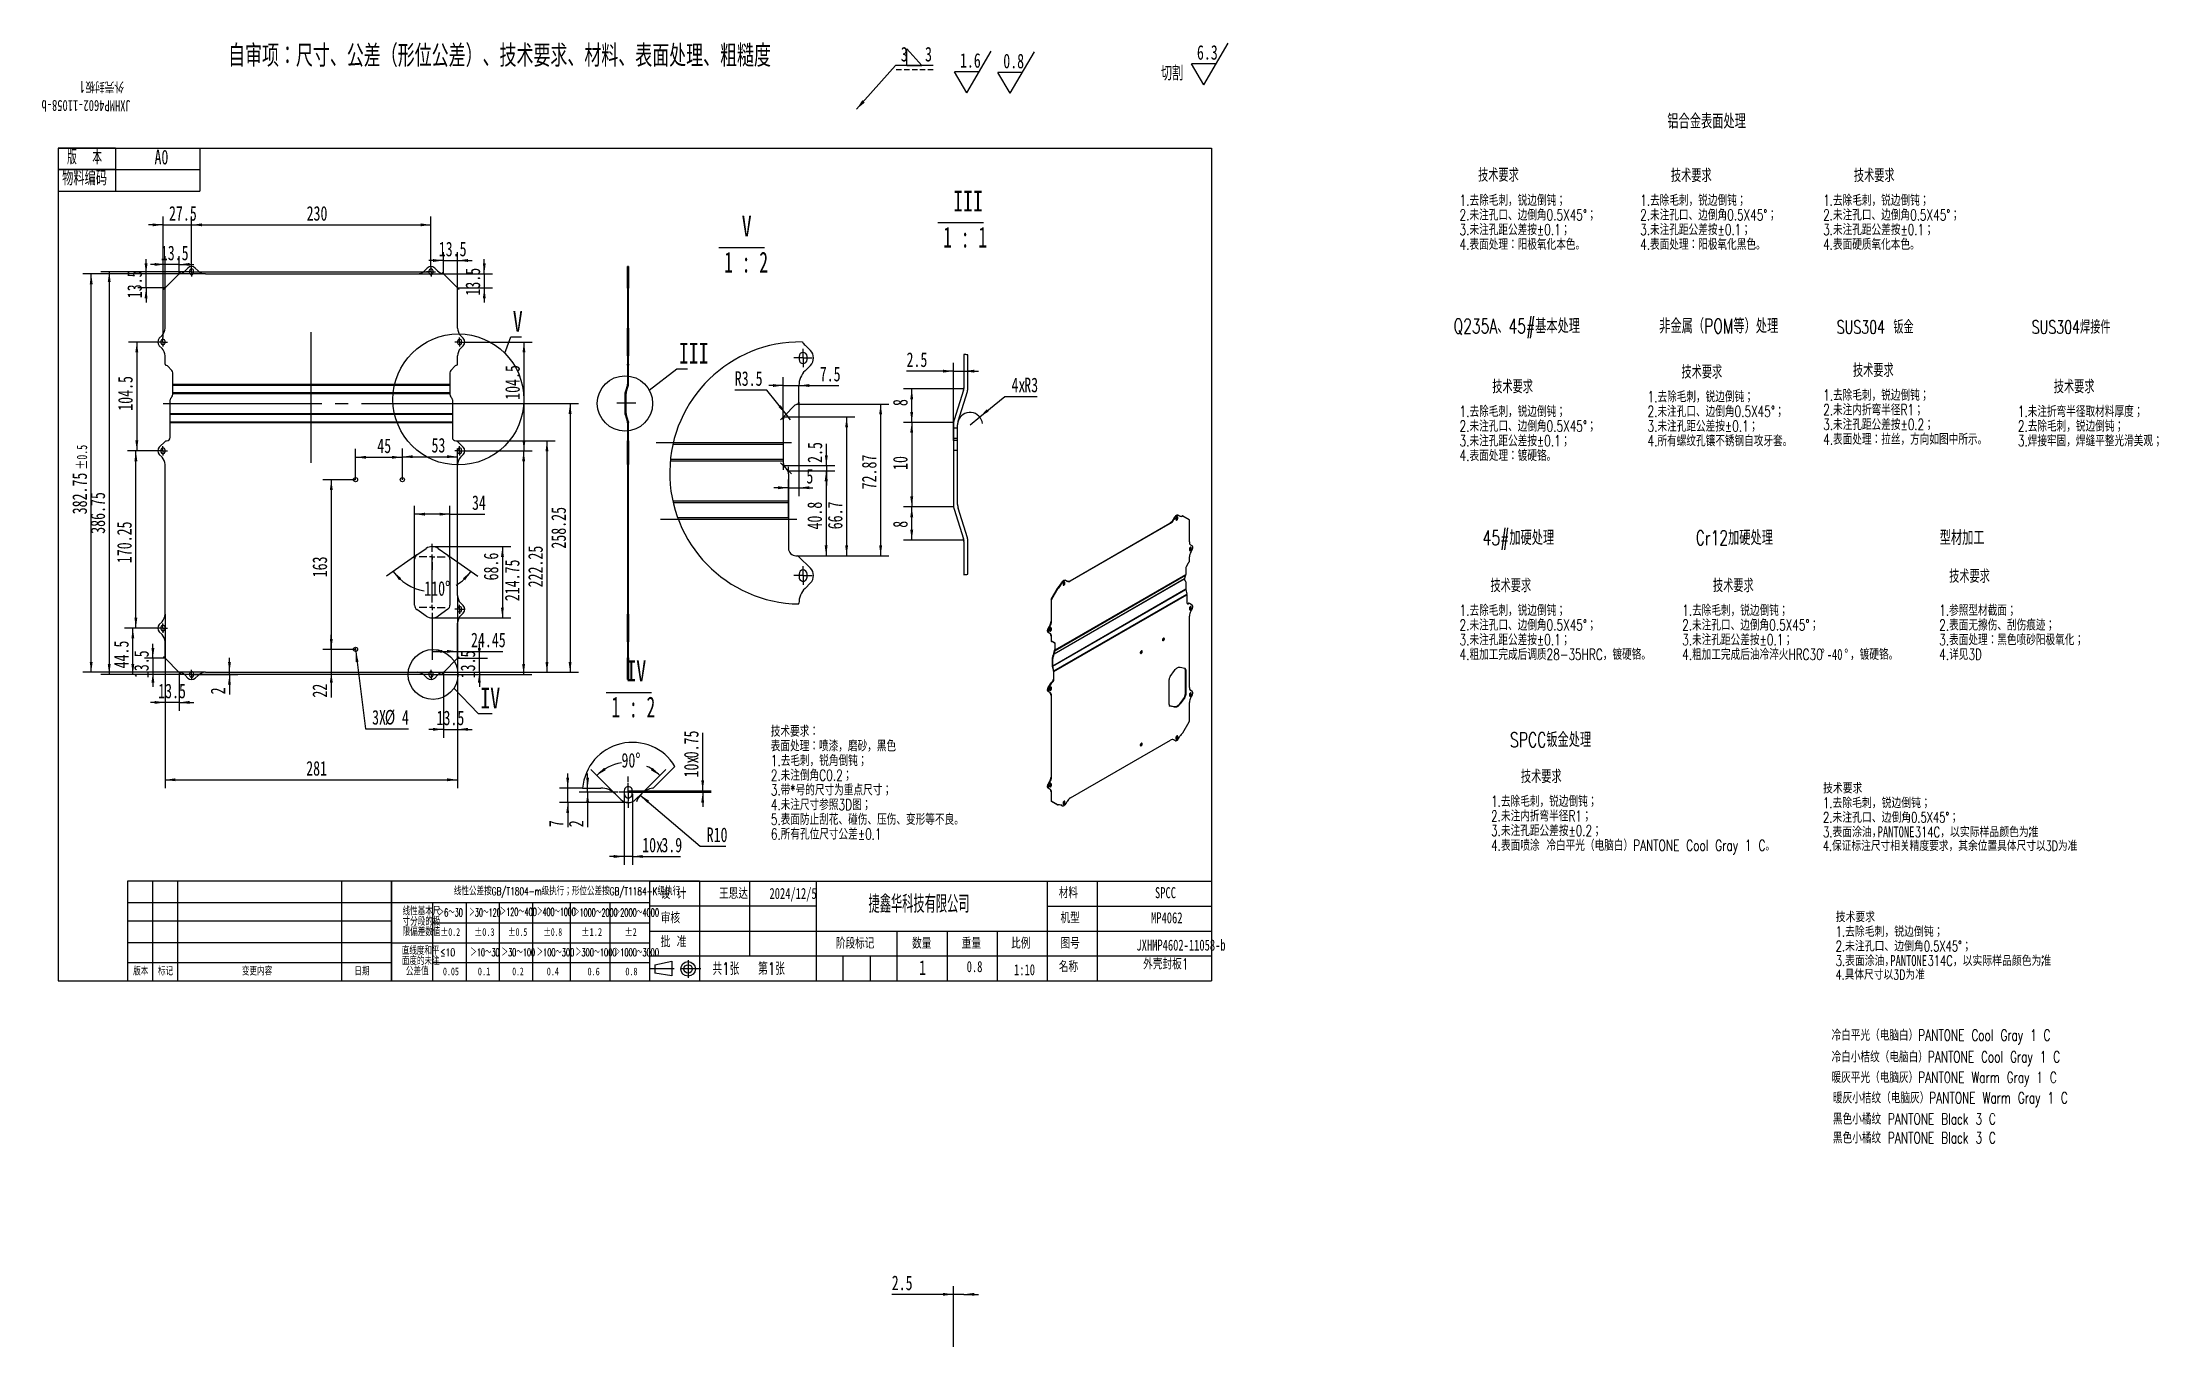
# Model space of a CAD drawing. Extents: x 10 to 515, y -82 to 231.
import ezdxf

# ---------------------------------------------------------------- set-up
doc = ezdxf.new("R2010")
doc.units = 0
doc.header["$PDSIZE"] = -1
for name, pattern in [('SLD-CENTER', [19.05, 15.24, -1.27, 1.27, -1.27]), ('SLD-DASHED', [1.905, 1.27, -0.635]), ('SLD-SOLID', [0])]:
    doc.linetypes.add(name, pattern=pattern)
doc.layers.get('0').update_dxf_attribs({"linetype": 'CONTINUOUS'})
for name, color, linetype in [('FORMAT', 7, 'SLD-SOLID'), ('细实线层', 7, 'SLD-SOLID'), ('轮廓实线层', 7, 'SLD-SOLID')]:
    doc.layers.add(name, color=color, linetype=linetype)
doc.styles.add('SLDTEXTSTYLE0', font='TXT', dxfattribs={"width": 0.7, "bigfont": 'bigfont'})
doc.styles.add('SLDTEXTSTYLE1', font='TXT', dxfattribs={"width": 0.7})
doc.styles.add('SLDTEXTSTYLE10', font='TXT', dxfattribs={"width": 0.569954, "bigfont": 'bigfont'})
doc.styles.add('SLDTEXTSTYLE11', font='TXT', dxfattribs={"width": 0.542825, "bigfont": 'bigfont'})
doc.styles.add('SLDTEXTSTYLE12', font='TXT', dxfattribs={"width": 0.607411, "bigfont": 'bigfont'})
doc.styles.add('SLDTEXTSTYLE13', font='TXT', dxfattribs={"width": 0.494457, "bigfont": 'bigfont'})
doc.styles.add('SLDTEXTSTYLE14', font='TXT', dxfattribs={"width": 0.523419, "bigfont": 'bigfont'})
doc.styles.add('SLDTEXTSTYLE15', font='TXT', dxfattribs={"width": 0.677411})
doc.styles.add('SLDTEXTSTYLE16', font='TXT', dxfattribs={"width": 0.616681})
doc.styles.add('SLDTEXTSTYLE17', font='TXT', dxfattribs={"width": 0.592279})
doc.styles.add('SLDTEXTSTYLE18', font='TXT', dxfattribs={"width": 0.633851})
doc.styles.add('SLDTEXTSTYLE19', font='TXT', dxfattribs={"width": 0.751649})
doc.styles.add('SLDTEXTSTYLE2', font='TXT', dxfattribs={"width": 0.579353, "bigfont": 'bigfont'})
doc.styles.add('SLDTEXTSTYLE20', font='TXT', dxfattribs={"width": 0.672854})
doc.styles.add('SLDTEXTSTYLE21', font='TXT', dxfattribs={"width": 0.604873})
doc.styles.add('SLDTEXTSTYLE22', font='TXT', dxfattribs={"width": 0.692137})
doc.styles.add('SLDTEXTSTYLE23', font='TXT', dxfattribs={"width": 0.516181, "bigfont": 'bigfont'})
doc.styles.add('SLDTEXTSTYLE24', font='TXT', dxfattribs={"width": 0.786906})
doc.styles.add('SLDTEXTSTYLE25', font='TXT', dxfattribs={"width": 0.513075, "bigfont": 'bigfont'})
doc.styles.add('SLDTEXTSTYLE26', font='TXT', dxfattribs={"width": 0.6, "bigfont": 'bigfont'})
doc.styles.add('SLDTEXTSTYLE27', font='TXT', dxfattribs={"width": 0.62})
doc.styles.add('SLDTEXTSTYLE3', font='TXT', dxfattribs={"width": 0.633333, "bigfont": 'bigfont'})
doc.styles.add('SLDTEXTSTYLE4', font='TXT', dxfattribs={"width": 0.589499, "bigfont": 'bigfont'})
doc.styles.add('SLDTEXTSTYLE5', font='TXT', dxfattribs={"width": 0.526455, "bigfont": 'bigfont'})
doc.styles.add('SLDTEXTSTYLE6', font='TXT', dxfattribs={"width": 0.583287, "bigfont": 'bigfont'})
doc.styles.add('SLDTEXTSTYLE7', font='TXT', dxfattribs={"width": 0.632085})
doc.styles.add('SLDTEXTSTYLE8', font='TXT', dxfattribs={"width": 0.735068, "bigfont": 'bigfont'})
doc.styles.add('SLDTEXTSTYLE9', font='TXT', dxfattribs={"width": 0.615255, "bigfont": 'bigfont'})
doc.dimstyles.new('SLDDIMSTYLE0', dxfattribs={"dimtxt": 0.18, "dimasz": 2.5, "dimexe": 0, "dimexo": 0.0625, "dimgap": 0, "dimtad": 0, "dimtih": 1, "dimtoh": 1, "dimdec": 0, "dimrnd": 1e-09, "dimzin": 0, "dimtxsty": 'STANDARD', "dimsah": 1, "dimcen": 0.09, "dimazin": 3, "dimtfac": 2.5, "dimtdec": 0, "dimtofl": 0, "dimtmove": 0, "dimatfit": 3, "dimtolj": 1, "dimtzin": 0})
doc.dimstyles.new('SLDDIMSTYLE1', dxfattribs={"dimtxt": 3.5, "dimasz": 2.5, "dimexe": 0, "dimexo": 0.0625, "dimgap": 0.875, "dimtad": 2, "dimlfac": 4, "dimrnd": 1e-09, "dimzin": 12, "dimtxsty": 'SLDTEXTSTYLE1', "dimsah": 1, "dimcen": 0.09, "dimazin": 3, "dimtfac": 1, "dimtmove": 0, "dimatfit": 3, "dimtolj": 1, "dimtzin": 12})
doc.dimstyles.new('SLDDIMSTYLE10', dxfattribs={"dimtxt": 3.5, "dimasz": 2.5, "dimexe": 0, "dimexo": 0.0625, "dimgap": 0.875, "dimtad": 0, "dimtih": 1, "dimtoh": 1, "dimrnd": 1e-09, "dimzin": 12, "dimtxsty": 'SLDTEXTSTYLE1', "dimsah": 1, "dimcen": 0, "dimazin": 3, "dimtfac": 1, "dimtofl": 0, "dimtmove": 0, "dimatfit": 3, "dimtolj": 1, "dimtzin": 12})
doc.dimstyles.new('SLDDIMSTYLE11', dxfattribs={"dimtxt": 3.5, "dimasz": 2.5, "dimexe": 0, "dimexo": 0.0625, "dimgap": 0.875, "dimtad": 0, "dimtih": 1, "dimtoh": 1, "dimdec": 4, "dimlfac": 2, "dimzin": 12, "dimtxsty": 'SLDTEXTSTYLE1', "dimsah": 1, "dimcen": 0.09, "dimazin": 3, "dimtfac": 1, "dimtofl": 0, "dimtmove": 0, "dimatfit": 3, "dimtolj": 1, "dimtzin": 12})
doc.dimstyles.new('SLDDIMSTYLE12', dxfattribs={"dimtxt": 3.5, "dimasz": 2.5, "dimexe": 0, "dimexo": 0.0625, "dimgap": 0.875, "dimtad": 2, "dimlfac": 2, "dimrnd": 1e-09, "dimzin": 12, "dimtxsty": 'SLDTEXTSTYLE1', "dimsah": 1, "dimcen": 0.09, "dimazin": 3, "dimtfac": 1, "dimtmove": 0, "dimatfit": 3, "dimtolj": 1, "dimtzin": 12})
doc.dimstyles.new('SLDDIMSTYLE13', dxfattribs={"dimtxt": 3.5, "dimasz": 2.5, "dimexe": 0, "dimexo": 0.0625, "dimgap": 0.875, "dimtad": 0, "dimtih": 1, "dimtoh": 1, "dimlfac": 2, "dimrnd": 1e-09, "dimzin": 12, "dimtxsty": 'SLDTEXTSTYLE1', "dimsah": 1, "dimcen": 0, "dimazin": 3, "dimtfac": 1, "dimtofl": 0, "dimtmove": 0, "dimatfit": 3, "dimtolj": 1, "dimtzin": 12})
doc.dimstyles.new('SLDDIMSTYLE14', dxfattribs={"dimtxt": 3.5, "dimasz": 2.5, "dimexe": 0, "dimexo": 0.0625, "dimgap": 0.875, "dimtad": 2, "dimlfac": 2, "dimrnd": 1e-09, "dimtxsty": 'SLDTEXTSTYLE1', "dimsah": 1, "dimcen": 0.09, "dimazin": 3, "dimtfac": 1, "dimtmove": 0, "dimatfit": 3, "dimtolj": 1, "dimtzin": 12})
doc.dimstyles.new('SLDDIMSTYLE15', dxfattribs={"dimtxt": 3.5, "dimasz": 2.5, "dimexe": 0, "dimexo": 0.0625, "dimgap": 0.875, "dimtad": 2, "dimlfac": 2, "dimrnd": 1e-09, "dimzin": 12, "dimtxsty": 'SLDTEXTSTYLE1', "dimsah": 1, "dimcen": 0.09, "dimazin": 3, "dimtfac": 1, "dimtofl": 0, "dimtmove": 0, "dimatfit": 3, "dimtolj": 1, "dimtzin": 12})
doc.dimstyles.new('SLDDIMSTYLE16', dxfattribs={"dimtxt": 3.5, "dimasz": 2.5, "dimexe": 0, "dimexo": 0.0625, "dimgap": 0.875, "dimtad": 0, "dimtih": 1, "dimtoh": 1, "dimlfac": 2, "dimrnd": 1e-09, "dimzin": 12, "dimtxsty": 'SLDTEXTSTYLE1', "dimsah": 1, "dimcen": 0, "dimazin": 3, "dimtfac": 1, "dimtofl": 0, "dimtmove": 0, "dimatfit": 3, "dimtolj": 1, "dimtzin": 12})
doc.dimstyles.new('SLDDIMSTYLE2', dxfattribs={"dimtxt": 3.5, "dimasz": 2.5, "dimexe": 0, "dimexo": 0.0625, "dimgap": 0.875, "dimtad": 2, "dimlfac": 4, "dimrnd": 1e-09, "dimzin": 12, "dimtxsty": 'SLDTEXTSTYLE1', "dimsah": 1, "dimcen": 0.09, "dimazin": 3, "dimtol": 1, "dimtp": 0.5, "dimtm": 0.5, "dimtfac": 1, "dimtdec": 1, "dimtofl": 0, "dimtmove": 0, "dimatfit": 3, "dimtolj": 1})
doc.dimstyles.new('SLDDIMSTYLE3', dxfattribs={"dimtxt": 3.5, "dimasz": 2.5, "dimexe": 0, "dimexo": 0.0625, "dimgap": 0.875, "dimtad": 2, "dimlfac": 4, "dimrnd": 1e-09, "dimzin": 12, "dimtxsty": 'SLDTEXTSTYLE1', "dimsah": 1, "dimcen": 0.09, "dimazin": 3, "dimtfac": 1, "dimtofl": 0, "dimtmove": 0, "dimatfit": 3, "dimtolj": 1, "dimtzin": 12})
doc.dimstyles.new('SLDDIMSTYLE4', dxfattribs={"dimtxt": 3.5, "dimasz": 2.5, "dimexe": 0, "dimexo": 0.0625, "dimgap": 0.875, "dimtad": 2, "dimdec": 1, "dimlfac": 4, "dimrnd": 1e-09, "dimzin": 12, "dimtxsty": 'SLDTEXTSTYLE1', "dimsah": 1, "dimcen": 0.09, "dimazin": 3, "dimtfac": 1, "dimtofl": 0, "dimtmove": 0, "dimatfit": 3, "dimtolj": 1, "dimtzin": 12})
doc.dimstyles.new('SLDDIMSTYLE5', dxfattribs={"dimtxt": 3.5, "dimasz": 2.5, "dimexe": 0, "dimexo": 0.0625, "dimgap": 0.875, "dimtad": 0, "dimtih": 1, "dimtoh": 1, "dimdec": 4, "dimlfac": 4, "dimzin": 12, "dimtxsty": 'SLDTEXTSTYLE1', "dimsah": 1, "dimcen": 0.09, "dimazin": 3, "dimtfac": 1, "dimtofl": 0, "dimtmove": 0, "dimatfit": 3, "dimtolj": 1, "dimtzin": 12})
doc.dimstyles.new('SLDDIMSTYLE6', dxfattribs={"dimtxt": 3.5, "dimasz": 2.5, "dimexe": 0, "dimexo": 0.0625, "dimgap": 0.875, "dimtad": 0, "dimtih": 1, "dimtoh": 1, "dimlfac": 4, "dimrnd": 1e-09, "dimzin": 12, "dimtxsty": 'SLDTEXTSTYLE1', "dimblk1": 'NONE', "dimsah": 1, "dimcen": 0, "dimazin": 3, "dimtfac": 1, "dimtmove": 0, "dimatfit": 3, "dimtolj": 1, "dimtzin": 12})
doc.dimstyles.new('SLDDIMSTYLE7', dxfattribs={"dimtxt": 0.18, "dimasz": 2.5, "dimexe": 0, "dimexo": 0.0625, "dimgap": 0, "dimtad": 0, "dimtih": 1, "dimtoh": 1, "dimdec": 0, "dimrnd": 1e-09, "dimzin": 0, "dimtxsty": 'STANDARD', "dimblk1": 'NONE', "dimblk2": 'NONE', "dimsah": 1, "dimcen": 0.09, "dimazin": 3, "dimtfac": 2.5, "dimtdec": 0, "dimtofl": 0, "dimtmove": 0, "dimatfit": 3, "dimtolj": 1, "dimtzin": 0})
doc.dimstyles.new('SLDDIMSTYLE8', dxfattribs={"dimtxt": 3.5, "dimasz": 2.5, "dimexe": 0, "dimexo": 0.0625, "dimgap": 0.875, "dimtad": 2, "dimdec": 1, "dimrnd": 1e-09, "dimzin": 12, "dimtxsty": 'SLDTEXTSTYLE1', "dimsah": 1, "dimcen": 0.09, "dimazin": 3, "dimtfac": 1, "dimtofl": 0, "dimtmove": 0, "dimatfit": 3, "dimtolj": 1, "dimtzin": 12})
doc.dimstyles.new('SLDDIMSTYLE9', dxfattribs={"dimtxt": 3.5, "dimasz": 2.5, "dimexe": 0, "dimexo": 0.0625, "dimgap": 0.875, "dimtad": 2, "dimrnd": 1e-09, "dimzin": 12, "dimtxsty": 'SLDTEXTSTYLE1', "dimsah": 1, "dimcen": 0.09, "dimazin": 3, "dimtfac": 1, "dimtmove": 0, "dimatfit": 3, "dimtolj": 1, "dimtzin": 12})

msp = doc.modelspace()

# ---------------------------------------------------------------- texts
at = {"layer": 'FORMAT'}
for s, insert, char_height, attachment_point, style in [('自审项：尺寸、公差（形位公差）、技术要求、材料、表面处理、粗糙度', (120.170097, 230.256535), 5.29166667, 2, 'SLDTEXTSTYLE0'), ('铝合金表面处理', (400.671496, 213.627274), 3.5, 1, 'SLDTEXTSTYLE0'), ('版  本', (16.314845, 205.029852), 3.5, 1, 'SLDTEXTSTYLE26'), ('A0', (38.959998, 205.029852), 3.5, 2, 'SLDTEXTSTYLE1'), ('物料编码', (15.117832, 199.977299), 3.5, 1, 'SLDTEXTSTYLE0'), ('Q235A、45#基本处理', (349.317164, 164.456892), 3.5, 1, 'SLDTEXTSTYLE0'), ('非金属（POM等）处理', (398.722189, 164.456892), 3.5, 1, 'SLDTEXTSTYLE0'), ('SUS304 钣金', (441.340976, 164.064472), 3.175, 1, 'SLDTEXTSTYLE0'), ('SUS304焊接件', (488.171608, 164.064472), 3.175, 1, 'SLDTEXTSTYLE0'), ('45#加硬处理', (356.308583, 113.622175), 3.5, 1, 'SLDTEXTSTYLE0'), ('Cr12加硬处理', (407.482723, 113.622175), 3.5, 1, 'SLDTEXTSTYLE0'), ('型材加工', (466.094262, 113.622175), 3.5, 1, 'SLDTEXTSTYLE0'), ('SPCC钣金处理', (362.885488, 65.115474), 3.5, 1, 'SLDTEXTSTYLE0'), ('线性公差按GB/T1804-m级执行；形位公差按GB/T1184-K级执行', (136.383077, 27.923395), 1.85208333, 2, 'SLDTEXTSTYLE0'), ('设 计', (158.893026, 27.798205), 2.6458333, 1, 'SLDTEXTSTYLE3'), ('王恩达', (176.376045, 27.798205), 2.6458333, 2, 'SLDTEXTSTYLE0'), ('2024/12/5', (190.67936, 27.798205), 2.6458333, 2, 'SLDTEXTSTYLE1'), ('捷鑫华科技有限公司', (208.787515, 26.064854), 4.2333333, 1, 'SLDTEXTSTYLE2'), ('材料', (254.500445, 27.981018), 2.6458333, 1, 'SLDTEXTSTYLE0'), ('SPCC', (280.128613, 27.981018), 2.6458333, 2, 'SLDTEXTSTYLE1'), ('＞6～30', (105.345713, 22.818428), 1.8520833, 1, 'SLDTEXTSTYLE4'), ('＞30～120', (112.868709, 22.818428), 1.8520833, 1, 'SLDTEXTSTYLE5'), ('＞120～400', (120.24049, 22.979035), 1.8520833, 1, 'SLDTEXTSTYLE6'), ('＞400～1000', (129.208037, 22.979035), 1.8520833, 1, 'SLDTEXTSTYLE13'), ('＞1000～2000', (138.060881, 22.818428), 1.8520833, 1, 'SLDTEXTSTYLE14'), ('＞2000～4000', (147.801944, 22.818428), 1.8520833, 1, 'SLDTEXTSTYLE23'), ('审核', (158.895476, 21.957075), 2.6458333, 1, 'SLDTEXTSTYLE0'), ('机型', (254.905354, 21.957075), 2.6458333, 1, 'SLDTEXTSTYLE0'), ('MP4062', (280.448139, 21.957075), 2.6458333, 2, 'SLDTEXTSTYLE1'), ('±0.2', (105.944211, 18.142706), 1.8520833, 1, 'SLDTEXTSTYLE7'), ('±0.3', (114.060559, 18.142706), 1.8520833, 1, 'SLDTEXTSTYLE15'), ('±0.5', (122.166191, 18.142706), 1.8520833, 1, 'SLDTEXTSTYLE16'), ('±0.8', (130.717143, 18.142706), 1.8520833, 1, 'SLDTEXTSTYLE17'), ('±1.2', (139.799781, 18.142706), 1.8520833, 1, 'SLDTEXTSTYLE22'), ('±2', (150.175354, 18.142706), 1.8520833, 1, 'SLDTEXTSTYLE24'), ('批 准', (158.895476, 16.221388), 2.6458333, 1, 'SLDTEXTSTYLE3'), ('阶段标记', (200.940395, 15.851646), 2.6458333, 1, 'SLDTEXTSTYLE0'), ('数量', (219.261475, 15.851646), 2.6458333, 1, 'SLDTEXTSTYLE0'), ('重量', (231.173165, 15.851646), 2.6458333, 1, 'SLDTEXTSTYLE0'), ('比例', (243.058391, 15.851646), 2.6458333, 1, 'SLDTEXTSTYLE0'), ('图号', (254.905354, 15.851646), 2.6458333, 1, 'SLDTEXTSTYLE0'), ('≤10', (105.899373, 13.233607), 1.8520833, 1, 'SLDTEXTSTYLE8'), ('＞10～30', (113.156811, 13.233607), 1.8520833, 1, 'SLDTEXTSTYLE12'), ('＞30～100', (120.632808, 13.233607), 1.8520833, 1, 'SLDTEXTSTYLE9'), ('＞100～300', (129.134379, 13.233607), 1.8520833, 1, 'SLDTEXTSTYLE10'), ('＞300～1000', (138.425281, 13.233607), 1.8520833, 1, 'SLDTEXTSTYLE11'), ('＞1000～3000', (147.8431, 13.233607), 1.8520833, 1, 'SLDTEXTSTYLE25'), ('共1张', (171.33703, 9.897446), 3, 1, 'SLDTEXTSTYLE0'), ('第1张', (182.288617, 9.897446), 3, 1, 'SLDTEXTSTYLE0'), ('1', (220.957964, 10.419757), 3.5, 1, 'SLDTEXTSTYLE1'), ('0.8', (234.268545, 10.231595), 2.6458333, 2, 'SLDTEXTSTYLE1'), ('名称', (254.522436, 10.231595), 2.6458333, 1, 'SLDTEXTSTYLE0'), ('版本', (32.170897, 8.667437), 1.8520833, 1, 'SLDTEXTSTYLE0'), ('标记', (38.146303, 8.667437), 1.8520833, 1, 'SLDTEXTSTYLE0'), ('变更内容', (58.295092, 8.667437), 1.8520833, 1, 'SLDTEXTSTYLE0'), ('日期', (85.297482, 8.667437), 1.8520833, 1, 'SLDTEXTSTYLE0'), ('0.05', (106.58533, 8.679247), 1.8520833, 1, 'SLDTEXTSTYLE18'), ('0.1', (114.960872, 8.679247), 1.8520833, 1, 'SLDTEXTSTYLE19'), ('0.2', (123.229877, 8.679247), 1.8520833, 1, 'SLDTEXTSTYLE21'), ('0.4', (131.516649, 8.667437), 1.8520833, 1, 'SLDTEXTSTYLE20'), ('0.6', (141.321934, 8.667437), 1.8520833, 1, 'SLDTEXTSTYLE1'), ('0.8', (150.393192, 8.667437), 1.8520833, 1, 'SLDTEXTSTYLE1'), ('1:10', (246.273165, 9.483378), 2.6458333, 2, 'SLDTEXTSTYLE1'), ('冷白平光（电脑白）PANTONE Cool Gray 1 C', (440.105354, -6.233125), 2.64583333, 1, 'SLDTEXTSTYLE0'), ('冷白小桔纹（电脑白）PANTONE Cool Gray 1 C', (440.105354, -11.436508), 2.64583333, 1, 'SLDTEXTSTYLE0'), ('暖灰平光（电脑灰）PANTONE Warm Gray 1 C', (440.105354, -16.367009), 2.64583333, 1, 'SLDTEXTSTYLE0'), ('暖灰小桔纹（电脑灰）PANTONE Warm Gray 1 C', (440.45029, -21.281983), 2.64583333, 1, 'SLDTEXTSTYLE0'), ('黑色小橘纹 PANTONE Black 3 C', (440.45029, -26.359941), 2.64583333, 1, 'SLDTEXTSTYLE0'), ('黑色小橘纹 PANTONE Black 3 C', (440.45029, -30.886041), 2.64583333, 1, 'SLDTEXTSTYLE0')]:
    msp.add_mtext(s, dxfattribs=dict(at, insert=insert, char_height=char_height, attachment_point=attachment_point, style=style))
at = {"layer": '细实线层', "char_height": 5, "attachment_point": 1, "style": 'SLDTEXTSTYLE1'}
for s, insert in [('V', (123.357133, 166.331908)), ('III', (163.238053, 158.677709)), ('IV', (115.561712, 75.893731))]:
    msp.add_mtext(s, dxfattribs=dict(at, insert=insert))

# ---------------------------------------------------------------- blocks, each defined once
blk = doc.blocks.new('SW_NOTE_0')
at = {"layer": 'FORMAT', "color": 0, "attachment_point": 1}
for s, insert, char_height, style in [('技术要求', (0, 3.22), 2.5, 'SLDTEXTSTYLE0'), ('2.未注孔口、边倒角0.5X45°；', (0, -3.78), 2.5, 'SLDTEXTSTYLE0'), ('1.去除毛刺，锐边倒钝；', (0, -0.28), 2.5, 'SLDTEXTSTYLE0'), ('3.表面涂油，', (0, -7.28), 2.5, 'SLDTEXTSTYLE0'), ('PANTONE', (13.12, -7.17), 2.646, 'SLDTEXTSTYLE1'), ('314C，以实际样品颜色为准', (22.06, -7.28), 2.5, 'SLDTEXTSTYLE0'), ('；', (48.46, -7.44), 2.38, 'SLDTEXTSTYLE0'), ('4.保证标注尺寸相关精度要求，其余位置具体尺寸以3D为准', (0, -10.69), 2.3813, 'SLDTEXTSTYLE0')]:
    blk.add_mtext(s, dxfattribs=dict(at, insert=insert, char_height=char_height, style=style))
blk = doc.blocks.new('SW_NOTE_0_1')
at = {"layer": 'FORMAT', "color": 0, "attachment_point": 1}
for s, insert, char_height, style in [('技术要求', (0, 3.22), 2.5, 'SLDTEXTSTYLE0'), ('2.未注孔口、边倒角0.5X45°；', (0, -3.78), 2.5, 'SLDTEXTSTYLE0'), ('1.去除毛刺，锐边倒钝；', (0, -0.28), 2.5, 'SLDTEXTSTYLE0'), ('3.表面涂油，', (0, -7.28), 2.5, 'SLDTEXTSTYLE0'), ('PANTONE', (13.12, -7.17), 2.646, 'SLDTEXTSTYLE1'), ('314C，以实际样品颜色为准', (22.06, -7.28), 2.5, 'SLDTEXTSTYLE0'), ('；', (48.46, -7.44), 2.38, 'SLDTEXTSTYLE0'), ('4.具体尺寸以3D为准', (0, -10.69), 2.3813, 'SLDTEXTSTYLE0')]:
    blk.add_mtext(s, dxfattribs=dict(at, insert=insert, char_height=char_height, style=style))
blk = doc.blocks.new('SW_NOTE_0_2')
at = {"layer": 'FORMAT', "color": 0, "attachment_point": 1, "style": 'SLDTEXTSTYLE0'}
for s, insert, char_height in [('技术要求', (5.95, 4.09), 3.175), ('1.去除毛刺，锐边倒钝；', (-1.23, -2.12), 2.6458), ('2.未注内折弯半径R1；', (-1.23, -5.64), 2.6458), ('3.未注孔距公差按±0.2；', (-1.23, -9.17), 2.6458), ('4.表面处理：拉丝，方向如图中所示。', (-1.23, -12.7), 2.6458)]:
    blk.add_mtext(s, dxfattribs=dict(at, insert=insert, char_height=char_height))
blk = doc.blocks.new('SW_NOTE_0_3')
at = {"layer": 'FORMAT', "color": 0, "attachment_point": 1, "style": 'SLDTEXTSTYLE0'}
for s, insert, char_height in [('技术要求', (0, 4.09), 3.175), ('1.去除毛刺，锐边倒钝；', (-7.41, -2.12), 2.6458), ('2.未注孔口、边倒角0.5X45°；', (-7.41, -5.64), 2.6458), ('3.未注孔距公差按±0.1；', (-7.41, -9.17), 2.6458), ('4.表面处理：阳极氧化黑色。', (-7.41, -12.7), 2.6458)]:
    blk.add_mtext(s, dxfattribs=dict(at, insert=insert, char_height=char_height))
blk = doc.blocks.new('SW_NOTE_0_4')
at = {"layer": 'FORMAT', "color": 0, "attachment_point": 1, "style": 'SLDTEXTSTYLE0'}
for s, insert, char_height in [('技术要求', (0, 4.09), 3.175), ('1.去除毛刺，锐边倒钝；', (-4.45, -2.22), 2.6458), ('2.未注孔口、边倒角0.5X45°；', (-4.45, -5.74), 2.6458), ('3.未注孔距公差按±0.1；', (-4.45, -9.27), 2.6458), ('4.表面处理：阳极氧化本色。', (-4.45, -12.8), 2.6458)]:
    blk.add_mtext(s, dxfattribs=dict(at, insert=insert, char_height=char_height))
blk = doc.blocks.new('SW_NOTE_0_5')
at = {"layer": 'FORMAT', "color": 0, "attachment_point": 1, "style": 'SLDTEXTSTYLE0'}
for s, insert, char_height in [('技术要求', (2.38, 4.09), 3.175), ('1.参照型材截面；', (0, -4.35), 2.646), ('2.表面无擦伤、刮伤痕迹；', (0, -7.88), 2.6458), ('3.表面处理：黑色喷砂阳极氧化；', (0, -11.41), 2.6458), ('4.详见3D', (0, -14.93), 2.646)]:
    blk.add_mtext(s, dxfattribs=dict(at, insert=insert, char_height=char_height))
blk = doc.blocks.new('SW_NOTE_0_6')
at = {"layer": 'FORMAT', "color": 0, "attachment_point": 1, "style": 'SLDTEXTSTYLE0'}
for s, insert, char_height in [('技术要求', (1.19, 4.09), 3.175), ('1.去除毛刺，锐边倒钝；', (-6.67, -2.12), 2.6458), ('2.未注孔口、边倒角0.5X45°；', (-6.67, -5.64), 2.6458), ('3.未注孔距公差按±0.1；', (-6.67, -9.17), 2.6458), ('4.表面处理：镀硬铬。', (-6.67, -12.7), 2.6458)]:
    blk.add_mtext(s, dxfattribs=dict(at, insert=insert, char_height=char_height))
blk = doc.blocks.new('SW_NOTE_0_7')
at = {"layer": 'FORMAT', "color": 0, "attachment_point": 1, "style": 'SLDTEXTSTYLE0'}
for s, insert, char_height in [('技术要求', (5.95, 4.09), 3.175), ('1.去除毛刺，锐边倒钝；', (-1.23, -2.12), 2.6458), ('2.未注内折弯半径R1；', (-1.23, -5.64), 2.6458), ('3.未注孔距公差按±0.2；', (-1.23, -9.17), 2.6458), ('4.表面喷涂 冷白平光（电脑白）PANTONE Cool Gray 1 C。', (-1.23, -12.7), 2.6458)]:
    blk.add_mtext(s, dxfattribs=dict(at, insert=insert, char_height=char_height))
blk = doc.blocks.new('SW_NOTE_0_8')
at = {"layer": 'FORMAT', "color": 0, "attachment_point": 1, "style": 'SLDTEXTSTYLE0'}
for s, insert, char_height in [('技术要求', (0, 4.09), 3.175), ('1.去除毛刺，锐边倒钝；', (-8.15, -2.12), 2.6458), ('2.未注孔口、边倒角0.5X45°；', (-8.15, -5.64), 2.6458), ('3.未注孔距公差按±0.1；', (-8.15, -9.17), 2.6458), ('4.所有螺纹孔镶不锈钢自攻牙套。', (-8.15, -12.7), 2.6458)]:
    blk.add_mtext(s, dxfattribs=dict(at, insert=insert, char_height=char_height))
blk = doc.blocks.new('SW_NOTE_0_9')
at = {"layer": 'FORMAT', "color": 0, "attachment_point": 1, "style": 'SLDTEXTSTYLE0'}
for s, insert, char_height in [('技术要求', (0, 4.09), 3.175), ('1.去除毛刺，锐边倒钝；', (-7.41, -2.12), 2.6458), ('2.未注孔口、边倒角0.5X45°；', (-7.41, -5.64), 2.6458), ('3.未注孔距公差按±0.1；', (-7.41, -9.17), 2.6458), ('4.表面硬质氧化本色。', (-7.41, -12.7), 2.6458)]:
    blk.add_mtext(s, dxfattribs=dict(at, insert=insert, char_height=char_height))
blk = doc.blocks.new('SW_NOTE_0_10')
at = {"layer": 'FORMAT', "color": 0, "attachment_point": 1, "style": 'SLDTEXTSTYLE0'}
for s, insert, char_height in [('技术要求', (0, 4.09), 3.175), ('1.未注折弯半径取材料厚度；', (-8.64, -2.12), 2.6458), ('2.去除毛刺，锐边倒钝；', (-8.64, -5.64), 2.6458), ('3.焊接牢固，焊缝平整光滑美观；', (-8.64, -9.17), 2.6458)]:
    blk.add_mtext(s, dxfattribs=dict(at, insert=insert, char_height=char_height))
blk = doc.blocks.new('SW_NOTE_0_11')
at = {"layer": 'FORMAT', "color": 0, "attachment_point": 1}
for s, insert, char_height, style in [('技术要求', (0, 4.09), 3.175, 'SLDTEXTSTYLE0'), ('1.去除毛刺，锐边倒钝；', (-7.41, -2.12), 2.6458, 'SLDTEXTSTYLE0'), ('2.未注孔口、边倒角0.5X45°；', (-7.41, -5.64), 2.6458, 'SLDTEXTSTYLE0'), ('3.未注孔距公差按±0.1；', (-7.41, -9.17), 2.6458, 'SLDTEXTSTYLE0'), ('4.粗加工完成后油冷淬火HRC30', (-7.41, -12.7), 2.6458, 'SLDTEXTSTYLE0'), ('%%d', (25.92, -12.7), 2.646, 'SLDTEXTSTYLE1'), ('-40', (27.32, -12.7), 2.646, 'SLDTEXTSTYLE1'), ('%%d', (31.53, -12.7), 2.646, 'SLDTEXTSTYLE1'), ('，镀硬铬。', (32.92, -12.7), 2.646, 'SLDTEXTSTYLE0')]:
    blk.add_mtext(s, dxfattribs=dict(at, insert=insert, char_height=char_height, style=style))
blk = doc.blocks.new('SW_NOTE_0_12')
at = {"layer": 'FORMAT', "color": 0, "attachment_point": 1, "style": 'SLDTEXTSTYLE0'}
for s, insert, char_height in [('技术要求', (0, 4.09), 3.175), ('1.去除毛刺，锐边倒钝；', (-7.41, -2.12), 2.6458), ('2.未注孔口、边倒角0.5X45°；', (-7.41, -5.64), 2.6458), ('3.未注孔距公差按±0.1；', (-7.41, -9.17), 2.6458), ('4.粗加工完成后调质28-35HRC，镀硬铬。', (-7.41, -12.7), 2.6458)]:
    blk.add_mtext(s, dxfattribs=dict(at, insert=insert, char_height=char_height))
blk = doc.blocks.new('SW_NOTE_0_13')
at = {"layer": 'FORMAT', "color": 0, "attachment_point": 1, "style": 'SLDTEXTSTYLE0'}
for s, insert, char_height in [('表面处理：喷漆，磨砂，黑色', (0, -0.12), 2.6458), ('技术要求：', (0, 3.41), 2.646), ('1.去毛刺，锐角倒钝；', (0, -3.64), 2.6458), ('2.未注倒角C0.2；', (0, -7.17), 2.6458), ('3.带*号的尺寸为重点尺寸；', (0, -10.7), 2.6458), ('4.未注尺寸参照3D图；', (0, -14.23), 2.6458), ('5.表面防止刮花、碰伤、压伤、变形等不良。', (0, -17.76), 2.6458), ('6.所有孔位尺寸公差±0.1', (0, -21.28), 2.6458)]:
    blk.add_mtext(s, dxfattribs=dict(at, insert=insert, char_height=char_height))
blk = doc.blocks.new('SW_NOTE_0_14')
at = {"layer": 'FORMAT', "color": 0, "char_height": 1.852, "attachment_point": 2, "style": 'SLDTEXTSTYLE0'}
for s, insert in [('线性基本尺', (6.37, 2.39)), ('寸分段的极', (6.37, -0.08)), ('限偏差数值', (6.37, -2.55))]:
    blk.add_mtext(s, dxfattribs=dict(at, insert=insert))
blk = doc.blocks.new('SW_NOTE_0_15')
at = {"layer": 'FORMAT', "color": 0, "char_height": 1.852, "attachment_point": 2, "style": 'SLDTEXTSTYLE0'}
for s, insert in [('面度的未注', (6.37, -0.08)), ('直线度和平', (6.37, 2.39)), ('公差值', (5.55, -2.55))]:
    blk.add_mtext(s, dxfattribs=dict(at, insert=insert))
blk = doc.blocks.new('SW_NOTE_0_16')
at = {"layer": 'FORMAT', "color": 0, "attachment_point": 2}
for s, insert, char_height, style in [('JXHMP4602-11058-b', (17.12, 3.41), 2.6458, 'SLDTEXTSTYLE1'), ('外壳封板1', (13.45, -1.12), 2.646, 'SLDTEXTSTYLE0')]:
    blk.add_mtext(s, dxfattribs=dict(at, insert=insert, char_height=char_height, style=style))
blk = doc.blocks.new('SW_NOTE_0_17')
at = {"layer": 'FORMAT', "color": 0, "attachment_point": 2, "rotation": 180}
for s, insert, char_height, style in [('外壳封板1', (-13.45, 1.12), 2.646, 'SLDTEXTSTYLE0'), ('JXHMP4602-11058-b', (-17.12, -3.41), 2.6458, 'SLDTEXTSTYLE1')]:
    blk.add_mtext(s, dxfattribs=dict(at, insert=insert, char_height=char_height, style=style))
blk = doc.blocks.new('SW_SFSYMBOL_0')
at = {"layer": 'FORMAT', "color": 0}
for p, q in [((1.63, -5), (7.53, 5)), ((1.63, -5), (-1.32, 0)), ((4.58, 0), (-1.32, 0))]:
    blk.add_line(p, q, dxfattribs=at)
at = {"layer": 'FORMAT', "color": 0, "char_height": 3.5, "attachment_point": 1}
for s, insert, style in [('6.3', (0, 4.51), 'SLDTEXTSTYLE1'), ('切割', (-8.67, -0.49), 'SLDTEXTSTYLE0')]:
    blk.add_mtext(s, dxfattribs=dict(at, insert=insert, style=style))
blk = doc.blocks.new('SW_SFSYMBOL_1')
at = {"layer": 'FORMAT', "color": 0}
for p, q in [((1.63, -5), (7.53, 5)), ((1.63, -5), (-1.32, 0)), ((4.58, 0), (-1.32, 0))]:
    blk.add_line(p, q, dxfattribs=at)
at = {"layer": 'FORMAT', "color": 0, "insert": (0, 4.51), "char_height": 3.5, "attachment_point": 1, "style": 'SLDTEXTSTYLE1'}
blk.add_mtext('0.8', dxfattribs=at)
blk = doc.blocks.new('SW_SFSYMBOL_2')
at = {"layer": 'FORMAT', "color": 0}
for p, q in [((1.63, -5), (7.53, 5)), ((1.63, -5), (-1.32, 0)), ((4.58, 0), (-1.32, 0))]:
    blk.add_line(p, q, dxfattribs=at)
at = {"layer": 'FORMAT', "color": 0, "insert": (0, 4.51), "char_height": 3.5, "attachment_point": 1, "style": 'SLDTEXTSTYLE1'}
blk.add_mtext('1.6', dxfattribs=at)
blk = doc.blocks.new('SW_SYMBOL_WELD_FILL')
at = {"layer": 'FORMAT', "color": 0}
for p, q in [((100, 0), (100, 900)), ((100, 900), (900, 0)), ((100, 0), (900, 0))]:
    blk.add_line(p, q, dxfattribs=at)
blk = doc.blocks.new('SW_WELDSYMBOL_0')
at = {"layer": 'FORMAT', "color": 0}
blk.add_line((9.09, 0), (0, 0), dxfattribs=at)
at = {"layer": 'FORMAT', "color": 0, "linetype": 'SLD-DASHED'}
blk.add_line((9.09, -1), (0, -1), dxfattribs=at)
at = {"layer": 'FORMAT', "color": 0, "xscale": 0.004511737089201878, "yscale": 0.004511737089201878, "zscale": 0.004511737089201878}
blk.add_blockref('SW_SYMBOL_WELD_FILL', (2.28, 0), dxfattribs=at)
at = {"layer": 'FORMAT', "color": 0, "char_height": 3.5, "attachment_point": 1, "style": 'SLDTEXTSTYLE1'}
for insert in [(1.31, 4.51), (7.13, 4.51)]:
    blk.add_mtext('3', dxfattribs=dict(at, insert=insert))
blk = doc.blocks.new('_D')
at = {"layer": 'FORMAT'}
for p, q in [((39.84, 82.94), (39.84, 70.34)), ((43.21, 79.57), (43.21, 70.34)), ((39.84, 72.34), (36.34, 72.34)), ((43.21, 72.34), (39.84, 72.34)), ((43.21, 72.34), (46.71, 72.34))]:
    blk.add_line(p, q, dxfattribs=at)
for points in [[(39.84, 72.34), (37.34, 72.69), (37.34, 71.99)], [(43.21, 72.34), (45.71, 71.99), (45.71, 72.69)]]:
    blk.add_solid(points, dxfattribs=at)
at = {"layer": 'FORMAT', "insert": (38.18, 76.85), "char_height": 3.5, "attachment_point": 1, "style": 'SLDTEXTSTYLE1'}
blk.add_mtext('13.5', dxfattribs=at)
blk = doc.blocks.new('_D_1')
at = {"layer": 'FORMAT'}
for p, q in [((36.91, 82.94), (36.91, 86.44)), ((39.84, 82.94), (34.91, 82.94)), ((36.91, 82.94), (36.91, 79.57)), ((43.21, 79.57), (34.91, 79.57)), ((36.91, 79.57), (36.91, 76.07))]:
    blk.add_line(p, q, dxfattribs=at)
for points in [[(36.91, 82.94), (37.26, 85.44), (36.56, 85.44)], [(36.91, 79.57), (36.56, 77.07), (37.26, 77.07)]]:
    blk.add_solid(points, dxfattribs=at)
at = {"layer": 'FORMAT', "insert": (32.4, 78.17), "char_height": 3.5, "attachment_point": 1, "rotation": 90, "style": 'SLDTEXTSTYLE1'}
blk.add_mtext('13.5', dxfattribs=at)
blk = doc.blocks.new('_D_2')
at = {"layer": 'FORMAT'}
for p, q in [((115.32, 82.94), (115.32, 86.44)), ((110.09, 82.94), (117.32, 82.94)), ((115.32, 79.57), (115.32, 82.94)), ((106.71, 79.57), (117.32, 79.57)), ((115.32, 79.57), (115.32, 76.07))]:
    blk.add_line(p, q, dxfattribs=at)
for points in [[(115.32, 82.94), (115.67, 85.44), (114.97, 85.44)], [(115.32, 79.57), (114.97, 77.07), (115.67, 77.07)]]:
    blk.add_solid(points, dxfattribs=at)
at = {"layer": 'FORMAT', "insert": (110.81, 78.13), "char_height": 3.5, "attachment_point": 1, "rotation": 90, "style": 'SLDTEXTSTYLE1'}
blk.add_mtext('13.5', dxfattribs=at)
blk = doc.blocks.new('_D_3')
at = {"layer": 'FORMAT'}
for p, q in [((110.09, 83.05), (110.09, 63.87)), ((106.71, 79.57), (106.71, 63.87)), ((106.71, 65.87), (103.21, 65.87)), ((106.71, 65.87), (110.09, 65.87)), ((110.09, 65.87), (113.59, 65.87))]:
    blk.add_line(p, q, dxfattribs=at)
for points in [[(106.71, 65.87), (104.21, 66.22), (104.21, 65.52)], [(110.09, 65.87), (112.59, 65.52), (112.59, 66.22)]]:
    blk.add_solid(points, dxfattribs=at)
at = {"layer": 'FORMAT', "insert": (105.04, 70.38), "char_height": 3.5, "attachment_point": 1, "style": 'SLDTEXTSTYLE1'}
blk.add_mtext('13.5', dxfattribs=at)
blk = doc.blocks.new('_D_4')
at = {"layer": 'FORMAT'}
for p, q in [((39.84, 177.51), (36.34, 177.51)), ((39.84, 171.88), (39.84, 179.51)), ((43.21, 177.51), (39.84, 177.51)), ((43.21, 175.26), (43.21, 179.51)), ((43.21, 177.51), (46.71, 177.51))]:
    blk.add_line(p, q, dxfattribs=at)
for points in [[(39.84, 177.51), (37.34, 177.86), (37.34, 177.16)], [(43.21, 177.51), (45.71, 177.16), (45.71, 177.86)]]:
    blk.add_solid(points, dxfattribs=at)
at = {"layer": 'FORMAT', "insert": (38.82, 182.02), "char_height": 3.5, "attachment_point": 1, "style": 'SLDTEXTSTYLE1'}
blk.add_mtext('13.5', dxfattribs=at)
blk = doc.blocks.new('_D_5')
at = {"layer": 'FORMAT'}
for p, q in [((35.27, 175.26), (35.27, 178.76)), ((43.21, 175.26), (33.27, 175.26)), ((39.84, 171.88), (33.27, 171.88)), ((35.27, 171.88), (35.27, 175.26)), ((35.27, 171.88), (35.27, 168.38))]:
    blk.add_line(p, q, dxfattribs=at)
for points in [[(35.27, 175.26), (35.62, 177.76), (34.92, 177.76)], [(35.27, 171.88), (34.92, 169.38), (35.62, 169.38)]]:
    blk.add_solid(points, dxfattribs=at)
at = {"layer": 'FORMAT', "insert": (30.76, 169.39), "char_height": 3.5, "attachment_point": 1, "rotation": 90, "style": 'SLDTEXTSTYLE1'}
blk.add_mtext('13.5', dxfattribs=at)
blk = doc.blocks.new('_D_6')
at = {"layer": 'FORMAT'}
for p, q in [((106.71, 178.45), (103.21, 178.45)), ((106.71, 175.26), (106.71, 180.45)), ((106.71, 178.45), (110.09, 178.45)), ((110.09, 171.78), (110.09, 180.45)), ((110.09, 178.45), (113.59, 178.45))]:
    blk.add_line(p, q, dxfattribs=at)
for points in [[(106.71, 178.45), (104.21, 178.8), (104.21, 178.1)], [(110.09, 178.45), (112.59, 178.1), (112.59, 178.8)]]:
    blk.add_solid(points, dxfattribs=at)
at = {"layer": 'FORMAT', "insert": (105.58, 182.96), "char_height": 3.5, "attachment_point": 1, "style": 'SLDTEXTSTYLE1'}
blk.add_mtext('13.5', dxfattribs=at)
blk = doc.blocks.new('_D_7')
at = {"layer": 'FORMAT'}
for p, q in [((116.51, 175.26), (116.51, 178.76)), ((106.71, 175.26), (118.51, 175.26)), ((110.09, 171.88), (118.51, 171.88)), ((116.51, 175.26), (116.51, 171.88)), ((116.51, 171.88), (116.51, 168.38))]:
    blk.add_line(p, q, dxfattribs=at)
for points in [[(116.51, 175.26), (116.86, 177.76), (116.16, 177.76)], [(116.51, 171.88), (116.16, 169.38), (116.86, 169.38)]]:
    blk.add_solid(points, dxfattribs=at)
at = {"layer": 'FORMAT', "insert": (112, 170.02), "char_height": 3.5, "attachment_point": 1, "rotation": 90, "style": 'SLDTEXTSTYLE1'}
blk.add_mtext('13.5', dxfattribs=at)
blk = doc.blocks.new('_D_8')
at = {"layer": 'FORMAT'}
for p, q in [((49.51, 175.26), (20.09, 175.26)), ((22.09, 79.57), (22.09, 175.26)), ((49.51, 79.57), (20.09, 79.57))]:
    blk.add_line(p, q, dxfattribs=at)
for points in [[(22.09, 175.26), (21.74, 172.76), (22.44, 172.76)], [(22.09, 79.57), (22.44, 82.07), (21.74, 82.07)]]:
    blk.add_solid(points, dxfattribs=at)
at = {"layer": 'FORMAT', "attachment_point": 1, "rotation": 90, "style": 'SLDTEXTSTYLE1'}
for s, insert, char_height in [('±0.5', (18.61, 128.24), 2.5), ('382.75', (17.57, 117.51), 3.5)]:
    blk.add_mtext(s, dxfattribs=dict(at, insert=insert, char_height=char_height))
blk = doc.blocks.new('_D_9')
at = {"layer": 'FORMAT'}
for p, q in [((99.76, 106.72), (99.76, 119.54)), ((108.26, 117.54), (99.76, 117.54)), ((108.26, 106.67), (108.26, 119.54)), ((108.26, 117.54), (116.63, 117.54))]:
    blk.add_line(p, q, dxfattribs=at)
for points in [[(99.76, 117.54), (102.26, 117.19), (102.26, 117.89)], [(108.26, 117.54), (105.76, 117.89), (105.76, 117.19)]]:
    blk.add_solid(points, dxfattribs=at)
at = {"layer": 'FORMAT', "insert": (113.56, 122.06), "char_height": 3.5, "attachment_point": 1, "style": 'SLDTEXTSTYLE1'}
blk.add_mtext('34', dxfattribs=at)
blk = doc.blocks.new('_D_10')
at = {"layer": 'FORMAT'}
for p, q in [((103.97, 109.77), (122.87, 109.77)), ((120.87, 109.77), (120.87, 92.62)), ((103.97, 92.62), (122.87, 92.62))]:
    blk.add_line(p, q, dxfattribs=at)
for points in [[(120.87, 109.77), (120.52, 107.27), (121.22, 107.27)], [(120.87, 92.62), (121.22, 95.12), (120.52, 95.12)]]:
    blk.add_solid(points, dxfattribs=at)
at = {"layer": 'FORMAT', "insert": (116.36, 101.63), "char_height": 3.5, "attachment_point": 1, "rotation": 90, "style": 'SLDTEXTSTYLE1'}
blk.add_mtext('68.6', dxfattribs=at)
blk = doc.blocks.new('_D_11')
at = {"layer": 'FORMAT'}
for p, q in [((100.29, 107.74), (93.02, 102.64)), ((107.72, 107.69), (114.93, 102.64))]:
    blk.add_line(p, q, dxfattribs=at)
for start, end in [(215, 260.4801), (300.5585, 325)]:
    blk.add_arc((103.97, 110.32), 11.38, start, end, dxfattribs=at)
for points in [[(94.65, 103.79), (96.04, 101.68), (96.56, 102.14)], [(113.29, 103.79), (111.38, 102.14), (111.91, 101.68)]]:
    blk.add_solid(points, dxfattribs=at)
at = {"layer": 'FORMAT', "insert": (102.09, 101.46), "char_height": 3.5, "attachment_point": 1, "style": 'SLDTEXTSTYLE1'}
blk.add_mtext('110°', dxfattribs=at)
blk = doc.blocks.new('_D_12')
at = {"layer": 'FORMAT'}
for p, q in [((110.09, 98), (110.09, 82.59)), ((103.97, 91.99), (103.97, 82.59)), ((103.97, 84.59), (110.09, 84.59)), ((110.09, 84.59), (120.99, 84.59))]:
    blk.add_line(p, q, dxfattribs=at)
for points in [[(103.97, 84.59), (106.47, 84.24), (106.47, 84.94)], [(110.09, 84.59), (107.59, 84.94), (107.59, 84.24)]]:
    blk.add_solid(points, dxfattribs=at)
at = {"layer": 'FORMAT', "insert": (113.32, 89.1), "char_height": 3.5, "attachment_point": 1, "style": 'SLDTEXTSTYLE1'}
blk.add_mtext('24.45', dxfattribs=at)
blk = doc.blocks.new('_D_13')
at = {"layer": 'FORMAT'}
for p, q in [((110.09, 98), (110.09, 51.76)), ((39.84, 93.5), (39.84, 51.76)), ((39.84, 53.76), (110.09, 53.76))]:
    blk.add_line(p, q, dxfattribs=at)
for points in [[(39.84, 53.76), (42.34, 53.41), (42.34, 54.11)], [(110.09, 53.76), (107.59, 54.11), (107.59, 53.41)]]:
    blk.add_solid(points, dxfattribs=at)
at = {"layer": 'FORMAT', "insert": (73.73, 58.27), "char_height": 3.5, "attachment_point": 1, "style": 'SLDTEXTSTYLE1'}
blk.add_mtext('281', dxfattribs=at)
blk = doc.blocks.new('_D_14')
at = {"layer": 'FORMAT'}
for p, q in [((110.52, 144.13), (139.12, 144.13)), ((137.12, 144.13), (137.12, 79.57)), ((100.41, 79.57), (139.12, 79.57))]:
    blk.add_line(p, q, dxfattribs=at)
for points in [[(137.12, 144.13), (136.77, 141.63), (137.47, 141.63)], [(137.12, 79.57), (137.47, 82.07), (136.77, 82.07)]]:
    blk.add_solid(points, dxfattribs=at)
at = {"layer": 'FORMAT', "insert": (132.6, 109.27), "char_height": 3.5, "attachment_point": 1, "rotation": 90, "style": 'SLDTEXTSTYLE1'}
blk.add_mtext('258.25', dxfattribs=at)
blk = doc.blocks.new('_D_15')
at = {"layer": 'FORMAT'}
for p, q in [((109.88, 135.13), (133.56, 135.13)), ((131.56, 135.13), (131.56, 79.57)), ((100.41, 79.57), (133.56, 79.57))]:
    blk.add_line(p, q, dxfattribs=at)
for points in [[(131.56, 135.13), (131.21, 132.63), (131.91, 132.63)], [(131.56, 79.57), (131.91, 82.07), (131.21, 82.07)]]:
    blk.add_solid(points, dxfattribs=at)
at = {"layer": 'FORMAT', "insert": (127.05, 99.97), "char_height": 3.5, "attachment_point": 1, "rotation": 90, "style": 'SLDTEXTSTYLE1'}
blk.add_mtext('222.25', dxfattribs=at)
blk = doc.blocks.new('_D_16')
at = {"layer": 'FORMAT'}
for p, q in [((85.59, 125.82), (85.59, 133.2)), ((96.84, 125.82), (96.84, 133.2)), ((85.59, 131.2), (96.84, 131.2))]:
    blk.add_line(p, q, dxfattribs=at)
for points in [[(85.59, 131.2), (88.09, 130.85), (88.09, 131.55)], [(96.84, 131.2), (94.34, 131.55), (94.34, 130.85)]]:
    blk.add_solid(points, dxfattribs=at)
at = {"layer": 'FORMAT', "insert": (90.8, 135.72), "char_height": 3.5, "attachment_point": 1, "style": 'SLDTEXTSTYLE1'}
blk.add_mtext('45', dxfattribs=at)
blk = doc.blocks.new('_D_17')
at = {"layer": 'FORMAT'}
for p, q in [((85.59, 125.82), (77.76, 125.82)), ((79.76, 125.82), (79.76, 85.07)), ((85.59, 85.07), (77.76, 85.07))]:
    blk.add_line(p, q, dxfattribs=at)
for points in [[(79.76, 125.82), (79.41, 123.32), (80.11, 123.32)], [(79.76, 85.07), (80.11, 87.57), (79.41, 87.57)]]:
    blk.add_solid(points, dxfattribs=at)
at = {"layer": 'FORMAT', "insert": (75.24, 102.38), "char_height": 3.5, "attachment_point": 1, "rotation": 90, "style": 'SLDTEXTSTYLE1'}
blk.add_mtext('163', dxfattribs=at)
blk = doc.blocks.new('_D_18')
at = {"layer": 'FORMAT'}
for p, q in [((79.76, 85.07), (79.76, 88.57)), ((85.59, 85.07), (77.76, 85.07)), ((79.76, 85.07), (79.76, 79.57)), ((79.76, 79.57), (79.76, 73.5))]:
    blk.add_line(p, q, dxfattribs=at)
for points in [[(79.76, 85.07), (80.11, 87.57), (79.41, 87.57)], [(79.76, 79.57), (79.41, 77.07), (80.11, 77.07)]]:
    blk.add_solid(points, dxfattribs=at)
at = {"layer": 'FORMAT', "insert": (75.24, 73.5), "char_height": 3.5, "attachment_point": 1, "rotation": 90, "style": 'SLDTEXTSTYLE1'}
blk.add_mtext('22', dxfattribs=at)
blk = doc.blocks.new('_D_19')
at = {"layer": 'FORMAT'}
for p, q in [((96.84, 125.82), (96.84, 133.34)), ((96.84, 131.34), (110.09, 131.34)), ((110.09, 129.45), (110.09, 133.34))]:
    blk.add_line(p, q, dxfattribs=at)
for points in [[(96.84, 131.34), (99.34, 130.99), (99.34, 131.69)], [(110.09, 131.34), (107.59, 131.69), (107.59, 130.99)]]:
    blk.add_solid(points, dxfattribs=at)
at = {"layer": 'FORMAT', "insert": (103.83, 135.85), "char_height": 3.5, "attachment_point": 1, "style": 'SLDTEXTSTYLE1'}
blk.add_mtext('53', dxfattribs=at)
blk = doc.blocks.new('_D_20')
at = {"layer": 'FORMAT'}
for p, q in [((55.3, 79.57), (55.3, 83.07)), ((47.32, 79.07), (57.3, 79.07)), ((55.3, 79.07), (55.3, 79.57)), ((55.3, 79.07), (55.3, 74.27))]:
    blk.add_line(p, q, dxfattribs=at)
for points in [[(55.3, 79.57), (55.65, 82.07), (54.95, 82.07)], [(55.3, 79.07), (54.95, 76.57), (55.65, 76.57)]]:
    blk.add_solid(points, dxfattribs=at)
at = {"layer": 'FORMAT', "insert": (50.79, 74.27), "char_height": 3.5, "attachment_point": 1, "rotation": 90, "style": 'SLDTEXTSTYLE1'}
blk.add_mtext('2', dxfattribs=at)
blk = doc.blocks.new('_D_21')
at = {"layer": 'FORMAT'}
for p, q in [((38.22, 90.19), (30.09, 90.19)), ((32.09, 79.07), (32.09, 90.19)), ((45.1, 79.07), (30.09, 79.07))]:
    blk.add_line(p, q, dxfattribs=at)
for points in [[(32.09, 90.19), (31.74, 87.69), (32.44, 87.69)], [(32.09, 79.07), (32.44, 81.57), (31.74, 81.57)]]:
    blk.add_solid(points, dxfattribs=at)
at = {"layer": 'FORMAT', "insert": (27.58, 80.51), "char_height": 3.5, "attachment_point": 1, "rotation": 90, "style": 'SLDTEXTSTYLE1'}
blk.add_mtext('44.5', dxfattribs=at)
blk = doc.blocks.new('_D_22')
at = {"layer": 'FORMAT'}
for p, q in [((38.22, 132.76), (30.82, 132.76)), ((32.82, 90.19), (32.82, 132.76)), ((38.22, 90.19), (30.82, 90.19))]:
    blk.add_line(p, q, dxfattribs=at)
for points in [[(32.82, 132.76), (32.47, 130.26), (33.17, 130.26)], [(32.82, 90.19), (33.17, 92.69), (32.47, 92.69)]]:
    blk.add_solid(points, dxfattribs=at)
at = {"layer": 'FORMAT', "insert": (28.3, 105.78), "char_height": 3.5, "attachment_point": 1, "rotation": 90, "style": 'SLDTEXTSTYLE1'}
blk.add_mtext('170.25', dxfattribs=at)
blk = doc.blocks.new('_D_23')
at = {"layer": 'FORMAT'}
for p, q in [((38.22, 158.88), (31.05, 158.88)), ((33.05, 158.88), (33.05, 132.76)), ((38.22, 132.76), (31.05, 132.76))]:
    blk.add_line(p, q, dxfattribs=at)
for points in [[(33.05, 158.88), (32.7, 156.38), (33.4, 156.38)], [(33.05, 132.76), (33.4, 135.26), (32.7, 135.26)]]:
    blk.add_solid(points, dxfattribs=at)
at = {"layer": 'FORMAT', "insert": (28.54, 142.37), "char_height": 3.5, "attachment_point": 1, "rotation": 90, "style": 'SLDTEXTSTYLE1'}
blk.add_mtext('104.5', dxfattribs=at)
blk = doc.blocks.new('_D_24')
at = {"layer": 'FORMAT'}
for p, q in [((45.1, 175.76), (24.42, 175.76)), ((26.42, 175.76), (26.42, 79.07)), ((45.1, 79.07), (24.42, 79.07))]:
    blk.add_line(p, q, dxfattribs=at)
for points in [[(26.42, 175.76), (26.07, 173.26), (26.77, 173.26)], [(26.42, 79.07), (26.77, 81.57), (26.07, 81.57)]]:
    blk.add_solid(points, dxfattribs=at)
at = {"layer": 'FORMAT', "insert": (21.91, 112.83), "char_height": 3.5, "attachment_point": 1, "rotation": 90, "style": 'SLDTEXTSTYLE1'}
blk.add_mtext('386.75', dxfattribs=at)
blk = doc.blocks.new('_D_25')
at = {"layer": 'FORMAT'}
for p, q in [((111.7, 132.76), (127.96, 132.76)), ((125.96, 132.76), (125.96, 79.07)), ((104.82, 79.07), (127.96, 79.07))]:
    blk.add_line(p, q, dxfattribs=at)
for points in [[(125.96, 132.76), (125.61, 130.26), (126.31, 130.26)], [(125.96, 79.07), (126.31, 81.57), (125.61, 81.57)]]:
    blk.add_solid(points, dxfattribs=at)
at = {"layer": 'FORMAT', "insert": (121.45, 96.65), "char_height": 3.5, "attachment_point": 1, "rotation": 90, "style": 'SLDTEXTSTYLE1'}
blk.add_mtext('214.75', dxfattribs=at)
blk = doc.blocks.new('_D_26')
at = {"layer": 'FORMAT'}
for p, q in [((111.7, 158.88), (128.04, 158.88)), ((126.04, 158.88), (126.04, 132.76)), ((111.7, 132.76), (128.04, 132.76))]:
    blk.add_line(p, q, dxfattribs=at)
for points in [[(126.04, 158.88), (125.69, 156.38), (126.39, 156.38)], [(126.04, 132.76), (126.39, 135.26), (125.69, 135.26)]]:
    blk.add_solid(points, dxfattribs=at)
at = {"layer": 'FORMAT', "insert": (121.53, 145), "char_height": 3.5, "attachment_point": 1, "rotation": 90, "style": 'SLDTEXTSTYLE1'}
blk.add_mtext('104.5', dxfattribs=at)
blk = doc.blocks.new('_D_27')
at = {"layer": 'FORMAT'}
for p, q in [((39.34, 187.01), (35.84, 187.01)), ((39.34, 159.99), (39.34, 189.01)), ((39.34, 187.01), (46.21, 187.01)), ((46.21, 176.87), (46.21, 189.01)), ((46.21, 187.01), (49.71, 187.01))]:
    blk.add_line(p, q, dxfattribs=at)
for points in [[(39.34, 187.01), (36.84, 187.36), (36.84, 186.66)], [(46.21, 187.01), (48.71, 186.66), (48.71, 187.36)]]:
    blk.add_solid(points, dxfattribs=at)
at = {"layer": 'FORMAT', "insert": (40.78, 191.52), "char_height": 3.5, "attachment_point": 1, "style": 'SLDTEXTSTYLE1'}
blk.add_mtext('27.5', dxfattribs=at)
blk = doc.blocks.new('_D_28')
at = {"layer": 'FORMAT'}
for p, q in [((46.21, 176.87), (46.21, 189.01)), ((46.21, 187.01), (103.71, 187.01)), ((103.71, 176.87), (103.71, 189.01))]:
    blk.add_line(p, q, dxfattribs=at)
for points in [[(46.21, 187.01), (48.71, 186.66), (48.71, 187.36)], [(103.71, 187.01), (101.21, 187.36), (101.21, 186.66)]]:
    blk.add_solid(points, dxfattribs=at)
at = {"layer": 'FORMAT', "insert": (73.83, 191.52), "char_height": 3.5, "attachment_point": 1, "style": 'SLDTEXTSTYLE1'}
blk.add_mtext('230', dxfattribs=at)
blk = doc.blocks.new('_D_29')
at = {"layer": 'FORMAT'}
for p, q in [((85.52, 85.56), (85.65, 84.57)), ((85.65, 84.57), (87.97, 66.01)), ((87.97, 66.01), (98.28, 66.01))]:
    blk.add_line(p, q, dxfattribs=at)
blk.add_solid([(85.65, 84.57), (85.61, 82.05), (86.31, 82.13)], dxfattribs=at)
at = {"layer": 'FORMAT', "char_height": 3.5, "attachment_point": 1, "style": 'SLDTEXTSTYLE1'}
for s, insert in [('%%c', (92.63, 70.54)), ('3X', (89.56, 70.52)), ('4', (96.74, 70.52))]:
    blk.add_mtext(s, dxfattribs=dict(at, insert=insert))
blk = doc.blocks.new('_NONE')
blk = doc.blocks.new('SW_CENTERMARKSYMBOL_0')
at = {"layer": 'FORMAT', "color": 0}
for p, q in [((-1.25, 0), (-3.125, 0)), ((0, 0), (-0.625, 0)), ((0, 1.25), (0, 3.125)), ((0, 0), (0, 0.625)), ((0, 0), (0, -0.625)), ((0, 0), (0.625, 0)), ((1.25, 0), (3.125, 0)), ((0, -1.25), (0, -3.125))]:
    blk.add_line(p, q, dxfattribs=at)
blk = doc.blocks.new('SW_CENTERMARKSYMBOL_1')
at = {"layer": 'FORMAT', "color": 0}
for p, q in [((0, 1.25), (0, 12.57)), ((-1.25, 0), (-3.13, 0)), ((0, 0), (-0.63, 0)), ((0, 0), (0, 0.63)), ((0, 0), (0, -0.63)), ((0, 0), (0.63, 0)), ((1.25, 0), (3.13, 0)), ((0, -1.25), (0, -3.13))]:
    blk.add_line(p, q, dxfattribs=at)
blk = doc.blocks.new('SW_CENTERMARKSYMBOL_2')
at = {"layer": 'FORMAT', "color": 0}
for p, q in [((-0.625, 0), (-1.1125, 0)), ((0, 0), (-0.625, 0)), ((0, 0.625), (0, 1.1125)), ((0, 0), (0, 0.625)), ((0, 0), (0, -0.625)), ((0, 0), (0.625, 0)), ((0.625, 0), (1.1125, 0)), ((0, -0.625), (0, -1.1125))]:
    blk.add_line(p, q, dxfattribs=at)
blk = doc.blocks.new('SW_CENTERMARKSYMBOL_3')
at = {"layer": 'FORMAT', "color": 0}
for p, q in [((-0.63, 0), (-57.02, 0)), ((0, 0), (-0.63, 0)), ((0, 0.63), (0, 1.11)), ((0, 0), (0, 0.63)), ((0, 0), (0, -0.63)), ((0, 0), (0.63, 0)), ((0.63, 0), (1.11, 0)), ((0, -0.63), (0, -1.11))]:
    blk.add_line(p, q, dxfattribs=at)
blk = doc.blocks.new('SW_CENTERMARKSYMBOL_4')
at = {"layer": 'FORMAT', "color": 0}
for p, q in [((-0.625, 0), (-1.1125, 0)), ((0, 0), (-0.625, 0)), ((0, 0.625), (0, 1.1125)), ((0, 0), (0, 0.625)), ((0, 0), (0, -0.625)), ((0, 0), (0.625, 0)), ((0.625, 0), (1.1125, 0)), ((0, -0.625), (0, -1.1125))]:
    blk.add_line(p, q, dxfattribs=at)
blk = doc.blocks.new('SW_CENTERMARKSYMBOL_5')
at = {"layer": 'FORMAT', "color": 0}
for p, q in [((-0.625, 0), (-1.1125, 0)), ((0, 0), (-0.625, 0)), ((0, 0.625), (0, 1.1125)), ((0, 0), (0, 0.625)), ((0, 0), (0, -0.625)), ((0, 0), (0.625, 0)), ((0.625, 0), (1.1125, 0)), ((0, -0.625), (0, -1.1125))]:
    blk.add_line(p, q, dxfattribs=at)
blk = doc.blocks.new('SW_CENTERMARKSYMBOL_6')
at = {"layer": 'FORMAT', "color": 0}
for p, q in [((-0.625, 0), (-1.1125, 0)), ((0, 0), (-0.625, 0)), ((0, 0.625), (0, 1.1125)), ((0, 0), (0, 0.625)), ((0, 0), (0, -0.625)), ((0, 0), (0.625, 0)), ((0.625, 0), (1.1125, 0)), ((0, -0.625), (0, -1.1125))]:
    blk.add_line(p, q, dxfattribs=at)
blk = doc.blocks.new('SW_CENTERMARKSYMBOL_7')
at = {"layer": 'FORMAT', "color": 0}
for p, q in [((-0.625, 0), (-1.1125, 0)), ((0, 0), (-0.625, 0)), ((0, 0.625), (0, 1.1125)), ((0, 0), (0, 0.625)), ((0, 0), (0, -0.625)), ((0, 0), (0.625, 0)), ((0.625, 0), (1.1125, 0)), ((0, -0.625), (0, -1.1125))]:
    blk.add_line(p, q, dxfattribs=at)
blk = doc.blocks.new('SW_CENTERMARKSYMBOL_8')
at = {"layer": 'FORMAT', "color": 0}
for p, q in [((-0.625, 0), (-1.1125, 0)), ((0, 0), (-0.625, 0)), ((0, 0.625), (0, 1.1125)), ((0, 0), (0, 0.625)), ((0, 0), (0, -0.625)), ((0, 0), (0.625, 0)), ((0.625, 0), (1.1125, 0)), ((0, -0.625), (0, -1.1125))]:
    blk.add_line(p, q, dxfattribs=at)
blk = doc.blocks.new('SW_CENTERMARKSYMBOL_9')
at = {"layer": 'FORMAT', "color": 0}
for p, q in [((-0.63, 0), (-1.11, 0)), ((0, 0), (-0.63, 0)), ((0, 0.62), (0, 1.11)), ((0, 0), (0, 0.62)), ((0, 0), (0, -0.63)), ((0, 0), (0.62, 0)), ((0.62, 0), (56.9, 0)), ((0, -0.63), (0, -1.11))]:
    blk.add_line(p, q, dxfattribs=at)
blk = doc.blocks.new('SW_CENTERMARKSYMBOL_10')
at = {"layer": 'FORMAT', "color": 0}
for p, q in [((-0.625, 0), (-1.1125, 0)), ((0, 0), (-0.625, 0)), ((0, 0.625), (0, 1.1125)), ((0, 0), (0, 0.625)), ((0, 0), (0, -0.625)), ((0, 0), (0.625, 0)), ((0.625, 0), (1.1125, 0)), ((0, -0.625), (0, -1.1125))]:
    blk.add_line(p, q, dxfattribs=at)
blk = doc.blocks.new('SW_CENTERMARKSYMBOL_11')
at = {"layer": 'FORMAT', "color": 0}
for p, q in [((-0.625, 0), (-1.1125, 0)), ((0, 0), (-0.625, 0)), ((0, 0.625), (0, 1.1125)), ((0, 0), (0, 0.625)), ((0, 0), (0, -0.625)), ((0, 0), (0.625, 0)), ((0.625, 0), (1.1125, 0)), ((0, -0.625), (0, -1.1125))]:
    blk.add_line(p, q, dxfattribs=at)
blk = doc.blocks.new('_D_30')
at = {"layer": 'FORMAT'}
for p, q in [((229.23, 119.3), (217.18, 119.3)), ((219.18, 111.29), (219.18, 119.3)), ((231.66, 111.29), (217.18, 111.29))]:
    blk.add_line(p, q, dxfattribs=at)
for points in [[(219.18, 119.3), (218.83, 116.8), (219.53, 116.8)], [(219.18, 111.29), (219.53, 113.79), (218.83, 113.79)]]:
    blk.add_solid(points, dxfattribs=at)
at = {"layer": 'FORMAT', "insert": (214.67, 114.28), "char_height": 3.5, "attachment_point": 1, "rotation": 90, "style": 'SLDTEXTSTYLE1'}
blk.add_mtext('8', dxfattribs=at)
blk = doc.blocks.new('_D_31')
at = {"layer": 'FORMAT'}
for p, q in [((231.66, 147.6), (217.18, 147.6)), ((219.18, 139.59), (219.18, 147.6)), ((229.23, 139.59), (217.18, 139.59))]:
    blk.add_line(p, q, dxfattribs=at)
for points in [[(219.18, 147.6), (218.83, 145.1), (219.53, 145.1)], [(219.18, 139.59), (219.53, 142.09), (218.83, 142.09)]]:
    blk.add_solid(points, dxfattribs=at)
at = {"layer": 'FORMAT', "insert": (214.67, 143.5), "char_height": 3.5, "attachment_point": 1, "rotation": 90, "style": 'SLDTEXTSTYLE1'}
blk.add_mtext('8', dxfattribs=at)
blk = doc.blocks.new('_D_32')
at = {"layer": 'FORMAT'}
for p, q in [((229.23, 139.59), (217.18, 139.59)), ((219.18, 139.59), (219.18, 119.3)), ((229.23, 119.3), (217.18, 119.3))]:
    blk.add_line(p, q, dxfattribs=at)
for points in [[(219.18, 139.59), (218.83, 137.09), (219.53, 137.09)], [(219.18, 119.3), (219.53, 121.8), (218.83, 121.8)]]:
    blk.add_solid(points, dxfattribs=at)
at = {"layer": 'FORMAT', "insert": (214.67, 128.16), "char_height": 3.5, "attachment_point": 1, "rotation": 90, "style": 'SLDTEXTSTYLE1'}
blk.add_mtext('10', dxfattribs=at)
blk = doc.blocks.new('_D_33')
at = {"layer": 'FORMAT'}
for p, q in [((229.18, -69.79), (214.38, -69.79)), ((229.18, -82.42), (229.18, -67.79)), ((231.68, -69.79), (229.18, -69.79)), ((231.68, -69.79), (235.18, -69.79))]:
    blk.add_line(p, q, dxfattribs=at)
for points in [[(229.18, -69.79), (226.68, -69.44), (226.68, -70.14)], [(231.68, -69.79), (234.18, -70.14), (234.18, -69.44)]]:
    blk.add_solid(points, dxfattribs=at)
at = {"layer": 'FORMAT', "insert": (214.38, -65.28), "char_height": 3.5, "attachment_point": 1, "style": 'SLDTEXTSTYLE1'}
blk.add_mtext('2.5', dxfattribs=at)
blk = doc.blocks.new('_D_34')
at = {"layer": 'FORMAT'}
for p, q in [((235.51, 140.88), (241.55, 145.82)), ((241.55, 145.82), (249.27, 145.82)), ((233.18, 138.99), (235.51, 140.88))]:
    blk.add_line(p, q, dxfattribs=at)
blk.add_arc((233.18, 138.99), 3, 5.5578, 162.646, dxfattribs=at)
blk.add_solid([(235.51, 140.88), (237.66, 142.19), (237.22, 142.74)], dxfattribs=at)
at = {"layer": 'FORMAT', "char_height": 3.5, "attachment_point": 1, "style": 'SLDTEXTSTYLE1'}
for s, insert in [('4x', (243.14, 150.33)), ('R3', (246.2, 150.33))]:
    blk.add_mtext(s, dxfattribs=dict(at, insert=insert))
blk = doc.blocks.new('_D_35')
at = {"layer": 'FORMAT'}
for p, q in [((229.18, 151.88), (217.93, 151.88)), ((229.18, 135.27), (229.18, 153.88)), ((229.18, 151.88), (231.68, 151.88)), ((231.68, 151.88), (235.18, 151.88))]:
    blk.add_line(p, q, dxfattribs=at)
for points in [[(229.18, 151.88), (226.68, 152.23), (226.68, 151.53)], [(231.68, 151.88), (234.18, 151.53), (234.18, 152.23)]]:
    blk.add_solid(points, dxfattribs=at)
at = {"layer": 'FORMAT', "insert": (217.93, 156.39), "char_height": 3.5, "attachment_point": 1, "style": 'SLDTEXTSTYLE1'}
blk.add_mtext('2.5', dxfattribs=at)
blk = doc.blocks.new('SW_NOTE_0_18')
at = {"layer": 'FORMAT', "color": 0}
blk.add_line((-4.44, -1.22), (6.52, -1.22), dxfattribs=at)
at = {"layer": 'FORMAT', "color": 0, "char_height": 5, "attachment_point": 2}
for s, insert, style in [('III', (2.81, 6.45), 'SLDTEXTSTYLE1'), ('1 : 1', (2.12, -2.22), 'SLDTEXTSTYLE27')]:
    blk.add_mtext(s, dxfattribs=dict(at, insert=insert, style=style))
blk = doc.blocks.new('_D_36')
at = {"layer": 'FORMAT'}
for p, q in [((148.02, 50.31), (142.11, 56.23)), ((154.24, 50.38), (160.08, 56.23))]:
    blk.add_line(p, q, dxfattribs=at)
for start, end in [(98.7491, 135), (45, 65.1867)]:
    blk.add_arc((151.09, 47.24), 10.71, start, end, dxfattribs=at)
for points in [[(143.52, 54.81), (145.7, 56.09), (145.26, 56.64)], [(158.67, 54.81), (156.93, 56.64), (156.49, 56.09)]]:
    blk.add_solid(points, dxfattribs=at)
at = {"layer": 'FORMAT', "insert": (149.46, 60.2), "char_height": 3.5, "attachment_point": 1, "style": 'SLDTEXTSTYLE1'}
blk.add_mtext('90°', dxfattribs=at)
blk = doc.blocks.new('_D_37')
at = {"layer": 'FORMAT'}
for p, q in [((140.13, 51.77), (134.55, 51.77)), ((136.55, 51.77), (136.55, 55.27)), ((136.55, 48.27), (136.55, 51.77)), ((151.09, 48.27), (134.55, 48.27)), ((136.55, 48.27), (136.55, 42.38))]:
    blk.add_line(p, q, dxfattribs=at)
for points in [[(136.55, 51.77), (136.9, 54.27), (136.2, 54.27)], [(136.55, 48.27), (136.2, 45.77), (136.9, 45.77)]]:
    blk.add_solid(points, dxfattribs=at)
at = {"layer": 'FORMAT', "insert": (132.03, 42.38), "char_height": 3.5, "attachment_point": 1, "rotation": 90, "style": 'SLDTEXTSTYLE1'}
blk.add_mtext('7', dxfattribs=at)
blk = doc.blocks.new('_D_38')
at = {"layer": 'FORMAT'}
for p, q in [((153.97, 50.09), (168.34, 37.81)), ((168.34, 37.81), (174.53, 37.81))]:
    blk.add_line(p, q, dxfattribs=at)
blk.add_arc((157.77, 46.84), 5, 135, 161.2675, dxfattribs=at)
blk.add_solid([(153.97, 50.09), (155.65, 48.2), (156.1, 48.74)], dxfattribs=at)
at = {"layer": 'FORMAT', "insert": (169.93, 42.32), "char_height": 3.5, "attachment_point": 1, "style": 'SLDTEXTSTYLE1'}
blk.add_mtext('R10', dxfattribs=at)
blk = doc.blocks.new('_D_39')
at = {"layer": 'FORMAT'}
for p, q in [((140.13, 51.77), (139.33, 51.77)), ((147.34, 50.77), (139.33, 50.77)), ((141.33, 51.77), (141.33, 55.27)), ((141.33, 50.77), (141.33, 51.77)), ((141.33, 50.77), (141.33, 42.38))]:
    blk.add_line(p, q, dxfattribs=at)
for points in [[(141.33, 51.77), (141.68, 54.27), (140.98, 54.27)], [(141.33, 50.77), (140.98, 48.27), (141.68, 48.27)]]:
    blk.add_solid(points, dxfattribs=at)
at = {"layer": 'FORMAT', "insert": (136.82, 42.38), "char_height": 3.5, "attachment_point": 1, "rotation": 90, "style": 'SLDTEXTSTYLE1'}
blk.add_mtext('2', dxfattribs=at)
blk = doc.blocks.new('_D_40')
at = {"layer": 'FORMAT'}
for p, q in [((150.12, 50.4), (150.12, 33.35)), ((152.07, 50.4), (152.07, 33.35)), ((150.12, 35.35), (146.62, 35.35)), ((152.07, 35.35), (150.12, 35.35)), ((152.07, 35.35), (163.64, 35.35))]:
    blk.add_line(p, q, dxfattribs=at)
for points in [[(150.12, 35.35), (147.62, 35.7), (147.62, 35)], [(152.07, 35.35), (154.57, 35), (154.57, 35.7)]]:
    blk.add_solid(points, dxfattribs=at)
at = {"layer": 'FORMAT', "char_height": 3.5, "attachment_point": 1, "style": 'SLDTEXTSTYLE1'}
for s, insert in [('10x', (154.44, 39.86)), ('3.9', (159.04, 39.86))]:
    blk.add_mtext(s, dxfattribs=dict(at, insert=insert))
blk = doc.blocks.new('_D_41')
at = {"layer": 'FORMAT'}
for p, q in [((168.97, 51.15), (168.97, 65.06)), ((151.09, 51.15), (170.97, 51.15)), ((153.32, 50.77), (170.97, 50.77)), ((168.97, 51.15), (168.97, 50.77)), ((168.97, 50.77), (168.97, 47.27))]:
    blk.add_line(p, q, dxfattribs=at)
for points in [[(168.97, 51.15), (169.32, 53.65), (168.62, 53.65)], [(168.97, 50.77), (168.62, 48.27), (169.32, 48.27)]]:
    blk.add_solid(points, dxfattribs=at)
at = {"layer": 'FORMAT', "char_height": 3.5, "attachment_point": 1, "rotation": 90, "style": 'SLDTEXTSTYLE1'}
for s, insert in [('0.75', (164.46, 58.92)), ('10x', (164.46, 54.32))]:
    blk.add_mtext(s, dxfattribs=dict(at, insert=insert))
blk = doc.blocks.new('SW_NOTE_0_19')
at = {"layer": 'FORMAT', "color": 0}
blk.add_line((-4.07, -1.22), (6.89, -1.22), dxfattribs=at)
at = {"layer": 'FORMAT', "color": 0, "char_height": 5, "attachment_point": 2}
for s, insert, style in [('IV', (3.2, 6.45), 'SLDTEXTSTYLE1'), ('1 : 2', (2.49, -2.22), 'SLDTEXTSTYLE27')]:
    blk.add_mtext(s, dxfattribs=dict(at, insert=insert, style=style))
blk = doc.blocks.new('SW_CENTERMARKSYMBOL_12')
at = {"layer": 'FORMAT', "color": 0}
for p, q in [((-2.5, 0), (-3.75, 0)), ((0, 0), (-1.25, 0)), ((0, 2.5), (0, 3.75)), ((0, 0), (0, 1.25)), ((0, 0), (0, -1.25)), ((0, 0), (1.25, 0)), ((2.5, 0), (3.75, 0)), ((0, -2.5), (0, -3.75))]:
    blk.add_line(p, q, dxfattribs=at)
blk = doc.blocks.new('SW_CENTERMARKSYMBOL_13')
at = {"layer": 'FORMAT', "color": 0}
for p, q in [((-1.25, 0), (-2.23, 0)), ((0, 0), (-1.25, 0)), ((0, 1.25), (0, 2.22)), ((0, 0), (0, 1.25)), ((0, 0), (0, -1.25)), ((0, 0), (1.25, 0)), ((1.25, 0), (2.22, 0)), ((0, -1.25), (0, -2.23))]:
    blk.add_line(p, q, dxfattribs=at)
blk = doc.blocks.new('_D_42')
at = {"layer": 'FORMAT'}
for p, q in [((189.58, 127.95), (200.62, 127.95)), ((198.62, 127.95), (198.62, 107.55)), ((191.67, 107.55), (200.62, 107.55))]:
    blk.add_line(p, q, dxfattribs=at)
for points in [[(198.62, 127.95), (198.27, 125.45), (198.97, 125.45)], [(198.62, 107.55), (198.97, 110.05), (198.27, 110.05)]]:
    blk.add_solid(points, dxfattribs=at)
at = {"layer": 'FORMAT', "insert": (194.11, 113.86), "char_height": 3.5, "attachment_point": 1, "rotation": 90, "style": 'SLDTEXTSTYLE1'}
blk.add_mtext('40.8', dxfattribs=at)
blk = doc.blocks.new('_D_43')
at = {"layer": 'FORMAT'}
for p, q in [((188.33, 140.9), (205.54, 140.9)), ((203.54, 140.9), (203.54, 107.55)), ((191.67, 107.55), (205.54, 107.55))]:
    blk.add_line(p, q, dxfattribs=at)
for points in [[(203.54, 140.9), (203.19, 138.4), (203.89, 138.4)], [(203.54, 107.55), (203.89, 110.05), (203.19, 110.05)]]:
    blk.add_solid(points, dxfattribs=at)
at = {"layer": 'FORMAT', "insert": (199.03, 113.91), "char_height": 3.5, "attachment_point": 1, "rotation": 90, "style": 'SLDTEXTSTYLE1'}
blk.add_mtext('66.7', dxfattribs=at)
blk = doc.blocks.new('_D_44')
at = {"layer": 'FORMAT'}
for p, q in [((198.67, 129.2), (198.67, 134.46)), ((188.33, 129.2), (200.67, 129.2)), ((189.58, 127.95), (200.67, 127.95)), ((198.67, 129.2), (198.67, 127.95)), ((198.67, 127.95), (198.67, 124.45))]:
    blk.add_line(p, q, dxfattribs=at)
for points in [[(198.67, 129.2), (199.02, 131.7), (198.32, 131.7)], [(198.67, 127.95), (198.32, 125.45), (199.02, 125.45)]]:
    blk.add_solid(points, dxfattribs=at)
at = {"layer": 'FORMAT', "insert": (194.16, 129.85), "char_height": 3.5, "attachment_point": 1, "rotation": 90, "style": 'SLDTEXTSTYLE1'}
blk.add_mtext('2.5', dxfattribs=at)
blk = doc.blocks.new('_D_45')
at = {"layer": 'FORMAT'}
for p, q in [((188.33, 148.43), (184.83, 148.43)), ((188.33, 140.17), (188.33, 150.43)), ((188.33, 148.43), (192.08, 148.43)), ((192.08, 148.43), (201.69, 148.43))]:
    blk.add_line(p, q, dxfattribs=at)
for points in [[(188.33, 148.43), (185.83, 148.78), (185.83, 148.08)], [(192.08, 148.43), (194.58, 148.08), (194.58, 148.78)]]:
    blk.add_solid(points, dxfattribs=at)
at = {"layer": 'FORMAT', "insert": (197.09, 152.94), "char_height": 3.5, "attachment_point": 1, "style": 'SLDTEXTSTYLE1'}
blk.add_mtext('7.5', dxfattribs=at)
blk = doc.blocks.new('_D_46')
at = {"layer": 'FORMAT'}
for p, q in [((192.08, 144.46), (192.08, 121.89)), ((189.58, 123.89), (186.08, 123.89)), ((189.58, 116.77), (189.58, 125.89)), ((189.58, 123.89), (192.08, 123.89)), ((192.08, 123.89), (195.41, 123.89))]:
    blk.add_line(p, q, dxfattribs=at)
for points in [[(189.58, 123.89), (187.08, 124.24), (187.08, 123.54)], [(192.08, 123.89), (194.58, 123.54), (194.58, 124.24)]]:
    blk.add_solid(points, dxfattribs=at)
at = {"layer": 'FORMAT', "insert": (193.87, 128.4), "char_height": 3.5, "attachment_point": 1, "style": 'SLDTEXTSTYLE1'}
blk.add_mtext('5', dxfattribs=at)
blk = doc.blocks.new('_D_47')
at = {"layer": 'FORMAT'}
for p, q in [((191.72, 143.98), (213.71, 143.98)), ((211.71, 143.98), (211.71, 107.55)), ((191.67, 107.55), (213.71, 107.55))]:
    blk.add_line(p, q, dxfattribs=at)
for points in [[(211.71, 143.98), (211.36, 141.48), (212.06, 141.48)], [(211.71, 107.55), (212.06, 110.05), (211.36, 110.05)]]:
    blk.add_solid(points, dxfattribs=at)
at = {"layer": 'FORMAT', "insert": (207.2, 123.5), "char_height": 3.5, "attachment_point": 1, "rotation": 90, "style": 'SLDTEXTSTYLE1'}
blk.add_mtext('72.87', dxfattribs=at)
blk = doc.blocks.new('_D_48')
at = {"layer": 'FORMAT'}
for p, q in [((184.41, 147.35), (176.68, 147.35)), ((189, 141.54), (184.41, 147.35)), ((190.08, 140.17), (189, 141.54))]:
    blk.add_line(p, q, dxfattribs=at)
blk.add_solid([(189, 141.54), (187.72, 143.72), (187.17, 143.29)], dxfattribs=at)
at = {"layer": 'FORMAT', "insert": (176.68, 151.86), "char_height": 3.5, "attachment_point": 1, "style": 'SLDTEXTSTYLE1'}
blk.add_mtext('R3.5', dxfattribs=at)
blk = doc.blocks.new('SW_NOTE_0_20')
at = {"layer": 'FORMAT', "color": 0}
blk.add_line((-4.42, -1.22), (6.54, -1.22), dxfattribs=at)
at = {"layer": 'FORMAT', "color": 0, "char_height": 5, "attachment_point": 2}
for s, insert, style in [('V', (2.27, 6.45), 'SLDTEXTSTYLE1'), ('1 : 2', (2.14, -2.22), 'SLDTEXTSTYLE27')]:
    blk.add_mtext(s, dxfattribs=dict(at, insert=insert, style=style))
blk = doc.blocks.new('SW_CENTERMARKSYMBOL_14')
at = {"layer": 'FORMAT', "color": 0}
for p, q in [((-1.25, 0), (-2.23, 0)), ((0, 0), (-1.25, 0)), ((0, 1.25), (0, 2.22)), ((0, 0), (0, 1.25)), ((0, 0), (0, -1.25)), ((0, 0), (1.25, 0)), ((1.25, 0), (2.22, 0)), ((0, -1.25), (0, -2.23))]:
    blk.add_line(p, q, dxfattribs=at)
blk = doc.blocks.new('SW_CENTERMARKSYMBOL_15')
at = {"layer": 'FORMAT', "color": 0}
for p, q in [((-1.25, 0), (-2.23, 0)), ((0, 0), (-1.25, 0)), ((0, 1.25), (0, 2.22)), ((0, 0), (0, 1.25)), ((0, 0), (0, -1.25)), ((0, 0), (1.25, 0)), ((1.25, 0), (2.22, 0)), ((0, -1.25), (0, -2.23))]:
    blk.add_line(p, q, dxfattribs=at)

# ---------------------------------------------------------------- dimensions: what is measured, and where the dimension line sits
at = {"layer": 'FORMAT'}
for base, p1, p2, dimstyle, picture, middle in [((46.211055, 187.005221), (39.336055, 159.992721), (46.211055, 176.867721), 'SLDDIMSTYLE1', '_D_27', (43.849006, 187.005221)), ((103.711055, 187.005221), (46.211055, 176.867721), (103.711055, 176.867721), 'SLDDIMSTYLE3', '_D_28', (76.131029, 187.005221)), ((39.836055, 177.513052), (43.211055, 175.255221), (39.836055, 171.880221), 'SLDDIMSTYLE1', '_D_4', (41.893149, 177.513052)), ((110.086055, 178.445475), (106.711055, 175.255221), (110.086055, 171.776668), 'SLDDIMSTYLE1', '_D_6', (108.64492, 178.445475)), ((192.080668, 148.430124), (188.330668, 140.171529), (192.080668, 148.439927), 'SLDDIMSTYLE12', '_D_45', (199.388091, 148.430124)), ((231.682683, 151.881237), (229.182683, 135.268346), (231.682683, 147.900803), 'SLDDIMSTYLE9', '_D_35', (220.233203, 151.881237)), ((192.080668, 123.887223), (189.580668, 116.765025), (192.080668, 144.461403), 'SLDDIMSTYLE12', '_D_46', (194.639651, 123.887223)), ((96.836055, 131.20387), (85.586055, 125.817721), (96.836055, 125.817721), 'SLDDIMSTYLE3', '_D_16', (92.334001, 131.20387)), ((110.086055, 131.340425), (96.836055, 125.817721), (110.086055, 129.45192), 'SLDDIMSTYLE3', '_D_19', (105.364881, 131.340425)), ((110.086055, 53.755221), (39.836055, 93.496022), (110.086055, 97.996022), 'SLDDIMSTYLE3', '_D_13', (76.027027, 53.755221)), ((110.086055, 84.588926), (103.973555, 91.994657), (110.086055, 97.996022), 'SLDDIMSTYLE3', '_D_12', (117.153671, 84.588926)), ((39.836055, 72.336812), (43.211055, 79.567721), (39.836055, 82.942721), 'SLDDIMSTYLE1', '_D', (41.25225, 72.336812)), ((110.086055, 65.870351), (106.711055, 79.567721), (110.086055, 83.046274), 'SLDDIMSTYLE1', '_D_3', (108.105303, 65.870351)), ((229.182683, -69.787532), (231.682683, -73.509256), (229.182683, -82.424923), 'SLDDIMSTYLE9', '_D_33', (216.682683, -69.787532))]:
    dim = msp.add_linear_dim(base=base, p1=p1, p2=p2, dimstyle=dimstyle, dxfattribs=at)
    dim.commit()
    dim.dimension.update_dxf_attribs({"geometry": picture, "text_midpoint": middle, "dimtype": 160})
for base, p1, p2, angle, dimstyle, picture, middle in [((35.268478, 175.255221), (39.836055, 171.880221), (43.211055, 175.255221), 90, 'SLDDIMSTYLE1', '_D_5', (35.268478, 172.462932)), ((116.514969, 171.880221), (106.711055, 175.255221), (110.086055, 171.880221), 90, 'SLDDIMSTYLE1', '_D_7', (116.514969, 173.09061)), ((22.086055, 175.255221), (49.514355, 79.567721), (49.514355, 175.255221), 90, 'SLDDIMSTYLE2', '_D_8', (22.086055, 125.609756)), ((26.421568, 79.067721), (45.098555, 175.755221), (45.098555, 79.067721), 90, 'SLDDIMSTYLE3', '_D_24', (26.421568, 117.425101)), ((33.049926, 132.755221), (38.223555, 158.880221), (38.223555, 132.755221), 90, 'SLDDIMSTYLE3', '_D_23', (33.049926, 146.204335)), ((126.044315, 132.755221), (111.698555, 158.880221), (111.698555, 132.755221), 90, 'SLDDIMSTYLE3', '_D_26', (126.044315, 148.840869)), ((219.182682, 147.599071), (229.228465, 139.588591), (231.659792, 147.599071), 90, 'SLDDIMSTYLE8', '_D_31', (219.182682, 144.270483)), ((137.115651, 79.567721), (110.523555, 144.130221), (100.407754, 79.567721), 90, 'SLDDIMSTYLE3', '_D_14', (137.115651, 113.877899)), ((211.707962, 107.546529), (191.720628, 143.981391), (191.670216, 107.546529), 90, 'SLDDIMSTYLE15', '_D_47', (211.707962, 127.330481)), ((203.540468, 107.546529), (188.330668, 140.896403), (191.670216, 107.546529), 90, 'SLDDIMSTYLE15', '_D_43', (203.540468, 116.975657)), ((198.666832, 127.946655), (188.330668, 129.196655), (189.580668, 127.946655), 90, 'SLDDIMSTYLE12', '_D_44', (198.666832, 132.153497)), ((219.182682, 119.297343), (229.228465, 139.588591), (229.228465, 119.297343), 90, 'SLDDIMSTYLE8', '_D_32', (219.182682, 129.700758)), ((32.815868, 132.755221), (38.223555, 90.192721), (38.223555, 132.755221), 90, 'SLDDIMSTYLE3', '_D_22', (32.815868, 110.378585)), ((131.558747, 79.567721), (109.880829, 135.130221), (100.407754, 79.567721), 90, 'SLDDIMSTYLE3', '_D_15', (131.558747, 104.578668)), ((125.96094, 79.067721), (111.698555, 132.755221), (104.823555, 79.067721), 90, 'SLDDIMSTYLE3', '_D_25', (125.96094, 101.255049)), ((198.617516, 107.546529), (189.580668, 127.946655), (191.670216, 107.546529), 90, 'SLDDIMSTYLE15', '_D_42', (198.617516, 116.927111)), ((79.756375, 85.067721), (85.586055, 125.817721), (85.586055, 85.067721), 90, 'SLDDIMSTYLE3', '_D_17', (79.756375, 104.67675)), ((99.757999, 117.544617), (108.257999, 106.667012), (99.757999, 106.715248), 0, 'SLDDIMSTYLE3', '_D_9', (115.093272, 117.544617)), ((219.182682, 119.297343), (231.659792, 111.286863), (229.228465, 119.297343), 90, 'SLDDIMSTYLE8', '_D_30', (219.182682, 115.041403)), ((120.867856, 92.619657), (103.973555, 109.765784), (103.973555, 92.619657), 90, 'SLDDIMSTYLE4', '_D_10', (120.867856, 104.691204)), ((32.088492, 90.192721), (45.098555, 79.067721), (38.223555, 90.192721), 90, 'SLDDIMSTYLE3', '_D_21', (32.088492, 83.583232)), ((36.91245, 79.567721), (39.836055, 82.942721), (43.211055, 79.567721), 90, 'SLDDIMSTYLE1', '_D_1', (36.91245, 81.237172)), ((79.756375, 79.567721), (85.586055, 85.067721), (100.407754, 79.567721), 90, 'SLDDIMSTYLE1', '_D_18', (79.756375, 75.039614)), ((115.318886, 82.942721), (106.711055, 79.567721), (110.086055, 82.942721), 90, 'SLDDIMSTYLE1', '_D_2', (115.318886, 81.204519)), ((55.298654, 79.567721), (47.323555, 79.067721), (49.514355, 79.567721), 90, 'SLDDIMSTYLE1', '_D_20', (55.298654, 75.039614)), ((136.545856, 51.772784), (151.094266, 48.272784), (140.132076, 51.772784), 90, 'SLDDIMSTYLE12', '_D_37', (136.545856, 43.147997)), ((141.329819, 51.772784), (147.344266, 50.772784), (140.132076, 51.772784), 90, 'SLDDIMSTYLE12', '_D_39', (141.329819, 43.147997))]:
    dim = msp.add_linear_dim(base=base, p1=p1, p2=p2, angle=angle, dimstyle=dimstyle, dxfattribs=at)
    dim.commit()
    dim.dimension.update_dxf_attribs({"geometry": picture, "text_midpoint": middle, "dimtype": 160})
for center, mpoint, dimstyle, picture, middle in [((190.080668, 140.171529), (188.995235, 141.54424), 'SLDDIMSTYLE16', '_D_48', (179.751227, 149.513612)), ((157.772611, 46.844527), (153.972504, 50.094017), 'SLDDIMSTYLE13', '_D_38', (172.229831, 39.973418))]:
    dim = msp.add_radius_dim(center=center, mpoint=mpoint, dimstyle=dimstyle, dxfattribs=at)
    dim.commit()
    dim.dimension.update_dxf_attribs({"geometry": picture, "text_midpoint": middle, "dimtype": 164})
dim = msp.add_radius_dim(center=(233.182683, 138.985134), mpoint=(235.505929, 140.883166), text='4x<>', dimstyle='SLDDIMSTYLE10', dxfattribs=at)
dim.commit()
dim.dimension.update_dxf_attribs({"geometry": '_D_34', "text_midpoint": (246.203825, 147.98579), "dimtype": 164})
for base, line1, line2, dimstyle, picture, middle in [((97.900902, 100.696843), ((105.407496, 109.313665), (107.724969, 107.690952)), ((100.291028, 107.739188), (102.539613, 109.313665)), 'SLDDIMSTYLE5', '_D_11', (105.924889, 99.109211)), ((157.224301, 56.022277), ((148.023199, 50.308318), (149.326499, 49.005017)), ((152.862033, 49.005017), (154.237077, 50.380061)), 'SLDDIMSTYLE11', '_D_36', (152.527331, 57.853292))]:
    dim = msp.add_angular_dim_2l(base=base, line1=line1, line2=line2, dimstyle=dimstyle, dxfattribs=at)
    dim.commit()
    dim.dimension.update_dxf_attribs({"geometry": picture, "text_midpoint": middle, "dimtype": 162})
dim = msp.add_diameter_dim_2p(p1=(85.523937, 85.563847), p2=(85.648172, 84.571595), text='3X<>', dimstyle='SLDDIMSTYLE6', dxfattribs=at)
dim.commit()
dim.dimension.update_dxf_attribs({"geometry": '_D_29', "text_midpoint": (93.91836, 68.69826), "dimtype": 163})
dim = msp.add_linear_dim(base=(168.970205, 50.772784), p1=(151.094266, 51.147784), p2=(153.319266, 50.772784), angle=90, text='10x<>', dimstyle='SLDDIMSTYLE14', dxfattribs=at)
dim.commit()
dim.dimension.update_dxf_attribs({"geometry": '_D_41', "text_midpoint": (168.970205, 59.688508), "dimtype": 160})
dim = msp.add_linear_dim(base=(150.119266, 35.353237), p1=(152.069266, 50.397784), p2=(150.119266, 50.397784), text='10x<>', dimstyle='SLDDIMSTYLE12', dxfattribs=at)
dim.commit()
dim.dimension.update_dxf_attribs({"geometry": '_D_40', "text_midpoint": (159.038881, 35.353237), "dimtype": 160})

# ---------------------------------------------------------------- linework, layer by layer
at = {"color": 7, "linetype": 'SLD-SOLID'}
for p, q in [((45.327171, 176.639104), (44.639649, 175.951583)), ((47.746588, 175.987454), (47.094938, 176.639104)), ((102.827171, 176.639104), (102.175521, 175.987454)), ((105.28246, 175.951583), (104.594938, 176.639104)), ((151.178642, 177.005221), (150.928642, 177.005221)), ((150.928642, 176.639104), (150.928642, 177.005221)), ((151.178642, 176.639104), (150.928642, 176.639104)), ((150.928642, 175.951583), (150.928642, 176.639104)), ((151.178642, 177.005221), (151.178642, 176.639104)), ((151.178642, 176.639104), (151.178642, 175.951583)), ((39.836055, 162.183522), (39.836055, 171.776668)), ((43.137831, 175.181998), (39.909278, 171.953444)), ((45.723555, 175.942721), (45.723555, 175.567721)), ((46.698555, 175.567721), (46.698555, 175.942721)), ((49.514355, 175.255221), (100.407754, 175.255221)), ((103.223555, 175.942721), (103.223555, 175.567721)), ((104.198555, 175.567721), (104.198555, 175.942721)), ((110.012831, 171.953444), (106.784278, 175.181998)), ((110.086055, 162.183522), (110.086055, 171.776668)), ((150.928642, 175.951583), (151.178642, 175.951583)), ((150.928642, 175.25196), (150.928642, 175.951583)), ((151.178642, 175.25196), (150.928642, 175.25196)), ((150.928642, 175.181998), (150.928642, 175.25196)), ((151.178642, 175.181998), (150.928642, 175.181998)), ((150.928642, 171.953444), (150.928642, 175.181998)), ((150.928642, 171.953444), (151.178642, 171.953444)), ((150.928642, 171.776668), (150.928642, 171.953444)), ((151.178642, 171.776668), (150.928642, 171.776668)), ((150.928642, 171.776668), (150.928642, 162.183522)), ((151.178642, 175.951583), (151.178642, 175.25196)), ((151.178642, 175.25196), (151.178642, 175.181998)), ((151.178642, 175.181998), (151.178642, 171.953444)), ((151.178642, 171.953444), (151.178642, 171.776668)), ((151.178642, 162.183522), (151.178642, 171.776668)), ((150.928642, 162.183522), (151.178642, 162.183522)), ((150.928642, 160.415755), (150.928642, 162.183522)), ((151.178642, 162.183522), (151.178642, 160.415755)), ((39.103821, 160.415755), (38.452171, 159.764104)), ((38.452171, 157.996337), (39.103821, 157.344687)), ((38.848555, 159.067721), (38.848555, 158.692721)), ((39.823555, 158.692721), (39.823555, 159.067721)), ((110.098555, 159.067721), (110.098555, 158.692721)), ((111.469938, 159.764104), (110.818288, 160.415755)), ((110.818288, 157.344687), (111.469938, 157.996337)), ((111.073555, 158.692721), (111.073555, 159.067721)), ((151.178642, 160.415755), (150.928642, 160.415755)), ((150.928642, 159.764104), (150.928642, 160.415755)), ((150.928642, 157.996337), (150.928642, 159.764104)), ((151.178642, 159.764104), (150.928642, 159.764104)), ((151.178642, 157.996337), (150.928642, 157.996337)), ((150.928642, 157.344687), (150.928642, 157.996337)), ((150.928642, 157.344687), (151.178642, 157.344687)), ((150.928642, 155.57692), (150.928642, 157.344687)), ((151.178642, 160.415755), (151.178642, 159.764104)), ((151.178642, 159.764104), (151.178642, 157.996337)), ((151.178642, 157.996337), (151.178642, 157.344687)), ((151.178642, 157.344687), (151.178642, 155.57692)), ((194.848433, 156.814294), (193.545132, 158.117594)), ((39.836055, 153.587658), (39.836055, 155.57692)), ((41.454773, 152.061439), (40.389862, 153.12635)), ((41.711055, 148.744679), (41.711055, 151.442721)), ((108.211055, 151.442721), (108.211055, 148.744679)), ((109.532247, 153.12635), (108.467336, 152.061439)), ((110.086055, 153.587658), (110.086055, 155.57692)), ((151.178642, 155.57692), (150.928642, 155.57692)), ((150.928642, 155.57692), (150.928642, 153.587658)), ((150.928642, 153.587658), (151.178642, 153.587658)), ((150.928642, 153.347652), (150.928642, 153.587658)), ((151.178642, 153.347652), (150.928642, 153.347652)), ((150.928642, 153.347652), (150.928642, 153.12635)), ((151.178642, 153.12635), (150.928642, 153.12635)), ((150.928642, 153.12635), (150.928642, 152.061439)), ((151.178642, 152.061439), (150.928642, 152.061439)), ((150.928642, 152.061439), (150.928642, 151.442721)), ((151.178642, 151.442721), (150.928642, 151.442721)), ((150.928642, 151.442721), (150.928642, 148.744679)), ((151.178642, 153.587658), (151.178642, 155.57692)), ((151.178642, 153.587658), (151.178642, 153.347652)), ((151.178642, 153.12635), (151.178642, 153.347652)), ((151.178642, 152.061439), (151.178642, 153.12635)), ((151.178642, 151.442721), (151.178642, 152.061439)), ((151.178642, 148.744679), (151.178642, 151.442721)), ((192.105665, 155.421527), (192.105665, 154.671522)), ((193.545132, 151.975455), (194.848433, 153.278755)), ((194.055669, 154.671522), (194.055669, 155.421527)), ((231.682683, 155.892832), (231.682683, 147.900803)), ((232.682683, 147.900803), (232.682683, 155.779166)), ((41.711055, 148.744679), (108.211055, 148.744679)), ((41.711055, 148.520973), (41.711055, 148.744679)), ((41.711055, 148.520973), (108.211055, 148.520973)), ((41.711055, 146.739469), (41.711055, 148.520973)), ((41.711055, 146.739469), (108.211055, 146.739469)), ((41.711055, 146.515763), (41.711055, 146.739469)), ((41.711055, 146.515763), (108.211055, 146.515763)), ((41.711055, 146.317721), (41.711055, 146.515763)), ((108.211055, 148.744679), (108.211055, 148.520973)), ((108.211055, 148.520973), (108.211055, 146.739469)), ((108.211055, 146.739469), (108.211055, 146.515763)), ((108.211055, 146.515763), (108.211055, 146.317721)), ((150.303642, 146.515763), (150.303642, 146.317721)), ((150.905882, 148.595542), (150.349162, 146.814038)), ((150.553642, 146.317721), (150.553642, 146.515763)), ((150.587782, 146.739469), (151.144502, 148.520973)), ((192.080669, 144.46141), (192.080669, 148.439931)), ((231.591642, 147.30425), (229.364763, 140.178246)), ((230.319243, 139.879955), (232.546122, 147.005988)), ((41.086055, 141.744679), (41.086055, 144.967847)), ((41.086055, 141.744679), (108.836055, 141.744679)), ((41.086055, 141.520973), (41.086055, 141.744679)), ((41.086055, 141.520973), (108.836055, 141.520973)), ((41.086055, 139.739469), (41.086055, 141.520973)), ((41.342336, 145.586566), (41.454773, 145.699002)), ((108.467336, 145.699002), (108.579773, 145.586566)), ((108.836055, 144.967847), (108.836055, 141.744679)), ((108.836055, 141.744679), (108.836055, 141.520973)), ((108.836055, 141.520973), (108.836055, 139.739469)), ((150.553642, 146.317721), (150.303642, 146.317721)), ((150.303642, 146.317721), (150.303642, 145.699002)), ((150.553642, 145.699002), (150.303642, 145.699002)), ((150.303642, 145.699002), (150.303642, 145.586566)), ((150.553642, 145.586566), (150.303642, 145.586566)), ((150.303642, 145.586566), (150.303642, 144.967847)), ((150.303642, 144.967847), (150.303642, 141.744679)), ((150.553642, 144.967847), (150.303642, 144.967847)), ((150.349162, 141.446404), (150.905882, 139.6649)), ((150.553642, 145.699002), (150.553642, 146.317721)), ((150.553642, 145.586566), (150.553642, 145.699002)), ((150.553642, 144.967847), (150.553642, 145.586566)), ((150.553642, 141.744679), (150.553642, 144.967847)), ((151.144502, 139.739469), (150.587782, 141.520973)), ((190.97305, 143.53879), (188.843227, 141.408967)), ((41.086055, 139.739469), (108.836055, 139.739469)), ((41.086055, 139.515763), (41.086055, 139.739469)), ((41.086055, 136.005221), (41.086055, 139.515763)), ((41.086055, 139.515763), (108.836055, 139.515763)), ((108.836055, 139.739469), (108.836055, 139.515763)), ((108.836055, 139.515763), (108.836055, 136.005221)), ((150.928642, 139.515763), (150.928642, 136.005221)), ((151.178642, 136.005221), (151.178642, 139.515763)), ((188.330665, 140.17153), (188.330665, 134.775447)), ((229.182682, 138.98514), (229.182682, 138.192964)), ((230.182682, 138.192964), (229.182682, 138.192964)), ((229.182682, 138.192964), (229.182682, 135.71809)), ((230.182682, 138.192964), (230.182682, 138.98514)), ((230.182682, 135.71809), (230.182682, 138.192964)), ((39.836055, 135.022988), (38.452171, 133.639104)), ((38.452171, 131.871337), (39.103821, 131.219687)), ((38.848555, 132.942721), (38.848555, 132.567721)), ((39.823555, 132.567721), (39.823555, 132.942721)), ((40.04128, 135.130221), (40.211055, 135.130221)), ((109.711055, 135.130221), (109.880829, 135.130221)), ((111.469938, 133.639104), (110.086055, 135.022988)), ((110.098555, 132.942721), (110.098555, 132.567721)), ((110.818288, 131.219687), (111.469938, 131.871337)), ((111.073555, 132.567721), (111.073555, 132.942721)), ((151.178642, 136.005221), (150.928642, 136.005221)), ((150.928642, 136.005221), (150.928642, 135.130221)), ((150.928642, 135.130221), (151.178642, 135.130221)), ((150.928642, 135.022988), (150.928642, 135.130221)), ((151.178642, 135.022988), (150.928642, 135.022988)), ((150.928642, 133.639104), (150.928642, 135.022988)), ((151.178642, 133.639104), (150.928642, 133.639104)), ((150.928642, 131.871337), (150.928642, 133.639104)), ((151.178642, 131.871337), (150.928642, 131.871337)), ((150.928642, 131.219687), (150.928642, 131.871337)), ((150.928642, 131.219687), (151.178642, 131.219687)), ((150.928642, 129.45192), (150.928642, 131.219687)), ((151.178642, 135.130221), (151.178642, 136.005221)), ((151.178642, 135.130221), (151.178642, 135.022988)), ((151.178642, 135.022988), (151.178642, 133.639104)), ((151.178642, 133.639104), (151.178642, 131.871337)), ((151.178642, 131.871337), (151.178642, 131.219687)), ((151.178642, 131.219687), (151.178642, 129.45192)), ((161.816615, 134.328039), (188.330665, 134.328039)), ((161.920391, 134.775447), (188.330665, 134.775447)), ((188.330665, 134.775447), (188.330665, 134.328039)), ((188.330665, 134.328039), (188.330665, 130.765023)), ((230.182682, 135.71809), (229.182682, 135.71809)), ((229.182682, 135.71809), (229.182682, 135.268343)), ((230.182682, 135.268343), (229.182682, 135.268343)), ((229.182682, 135.268343), (229.182682, 132.793469)), ((229.182682, 132.793469), (229.182682, 119.900806)), ((230.182682, 132.793469), (229.182682, 132.793469)), ((230.182682, 135.268343), (230.182682, 135.71809)), ((230.182682, 132.793469), (230.182682, 135.268343)), ((230.182682, 119.900806), (230.182682, 132.793469)), ((39.836055, 93.496022), (39.836055, 129.45192)), ((110.086055, 97.996022), (110.086055, 129.45192)), ((151.178642, 129.45192), (150.928642, 129.45192)), ((150.928642, 129.45192), (150.928642, 93.496022)), ((151.178642, 93.496022), (151.178642, 129.45192)), ((161.185655, 130.317615), (188.330665, 130.317615)), ((161.229927, 130.765023), (188.330665, 130.765023)), ((188.330665, 130.765023), (188.330665, 130.317615)), ((188.330665, 130.317615), (188.330665, 129.921528)), ((188.843227, 128.684091), (189.068101, 128.459217)), ((189.580671, 127.22178), (189.580671, 120.775448)), ((161.768883, 120.775448), (189.580671, 120.775448)), ((161.869343, 120.328026), (189.580671, 120.328026)), ((162.921853, 116.765024), (189.580671, 116.765024)), ((163.087148, 116.317609), (189.580671, 116.317609)), ((189.580671, 120.775448), (189.580671, 120.328026)), ((189.580671, 120.328026), (189.580671, 116.765024)), ((189.580671, 116.765024), (189.580671, 116.317609)), ((189.580671, 116.317609), (189.580671, 109.296532)), ((229.364763, 118.707699), (231.591642, 111.581696)), ((232.546122, 111.879958), (230.319243, 119.005961)), ((282.020234, 116.300882), (282.327425, 116.832952)), ((282.020234, 116.300882), (282.138085, 116.232848)), ((282.445276, 116.764918), (282.138085, 116.232848)), ((282.445276, 116.764918), (282.327425, 116.832952)), ((282.632133, 116.493705), (282.632133, 116.289569)), ((283.091752, 116.759037), (282.973901, 116.827071)), ((282.973901, 116.827071), (282.973901, 116.622936)), ((283.091752, 116.554902), (282.973901, 116.622936)), ((283.091752, 116.554902), (283.091752, 116.759037)), ((283.278609, 117.245991), (283.160758, 117.314025)), ((283.60271, 117.058831), (283.278609, 117.245991)), ((284.128463, 117.117562), (284.246314, 117.049528)), ((284.192823, 117.116632), (284.310674, 117.048598)), ((285.832629, 116.169707), (284.310674, 117.048598)), ((285.867146, 110.871273), (285.867146, 116.093403)), ((257.195523, 101.571282), (281.186901, 115.42121)), ((257.313374, 101.503248), (281.304752, 115.353176)), ((281.304752, 115.353176), (281.186901, 115.42121)), ((99.757999, 95.670194), (99.757999, 106.715248)), ((100.291028, 107.739188), (102.539613, 109.313665)), ((105.407496, 109.313665), (107.724969, 107.690952)), ((108.257999, 106.667012), (108.257999, 95.71843)), ((191.330671, 107.546533), (191.670216, 107.546533)), ((194.848433, 104.564296), (192.080669, 107.33206)), ((231.682683, 110.985128), (231.682683, 102.993099)), ((232.682683, 103.106765), (232.682683, 110.985128)), ((285.867146, 106.192024), (285.867146, 107.2749)), ((285.873039, 109.178556), (285.873039, 108.974421)), ((286.519515, 109.930842), (286.212324, 110.108238)), ((286.212324, 108.436469), (286.519515, 108.96854)), ((286.332658, 109.443888), (286.214807, 109.511922)), ((286.214807, 109.511922), (286.214807, 109.307787)), ((286.332658, 109.239753), (286.214807, 109.307787)), ((286.332658, 109.239753), (286.332658, 109.443888)), ((192.105665, 103.171529), (192.105665, 102.421532)), ((193.545132, 99.725464), (194.848433, 101.028765)), ((194.055669, 102.421532), (194.055669, 103.171529)), ((253.340235, 83.905147), (284.688635, 102.002193)), ((253.356328, 84.017633), (284.704729, 102.114679)), ((253.618769, 84.83591), (284.967169, 102.932956)), ((253.634862, 84.948396), (284.983263, 103.045442)), ((254.897564, 100.623771), (255.221665, 101.18513)), ((255.339516, 101.117096), (255.015415, 100.555737)), ((255.339516, 101.117096), (255.221665, 101.18513)), ((255.985992, 101.111215), (255.868141, 101.179249)), ((255.868141, 101.179249), (255.868141, 100.975114)), ((255.985992, 100.90708), (255.868141, 100.975114)), ((255.985992, 100.90708), (255.985992, 101.111215)), ((256.172849, 101.598169), (256.054998, 101.666203)), ((256.48004, 101.420774), (256.172849, 101.598169)), ((257.195523, 101.571282), (257.313374, 101.503248)), ((284.688635, 102.002193), (284.688635, 101.894387)), ((284.967169, 102.932956), (284.704729, 102.114679)), ((284.809447, 101.627325), (284.862451, 101.596717)), ((284.983263, 104.51415), (284.983263, 103.045442)), ((284.983263, 101.329654), (284.983263, 99.575089)), ((285.606079, 105.790195), (285.104075, 104.920699)), ((111.469938, 95.576604), (110.818288, 96.228255)), ((192.080669, 95.986443), (192.080669, 96.189926)), ((252.750979, 96.975846), (252.633128, 97.04388)), ((252.633128, 97.04388), (252.633128, 91.82175)), ((252.667646, 97.160037), (254.1896, 99.79614)), ((252.667646, 97.160037), (252.785497, 97.092003)), ((252.750979, 91.753716), (252.750979, 96.975846)), ((254.307451, 99.728106), (252.785497, 97.092003)), ((253.045607, 81.137872), (284.983263, 99.575089)), ((253.0617, 81.006805), (284.999357, 99.444021)), ((253.324141, 79.885521), (285.261797, 98.322737)), ((253.340235, 79.754453), (285.277891, 98.191669)), ((254.307451, 99.728106), (254.1896, 99.79614)), ((254.371812, 99.803345), (254.253961, 99.871379)), ((254.897564, 100.623771), (255.015415, 100.555737)), ((255.526373, 100.845882), (255.526373, 100.641747)), ((284.999357, 99.444021), (285.261797, 98.322737)), ((285.277891, 98.191669), (285.277891, 96.280669)), ((285.652551, 96.156708), (285.572519, 96.110507)), ((285.69037, 96.042473), (285.572519, 96.110507)), ((285.770402, 96.088674), (285.652551, 96.156708)), ((285.69037, 96.042473), (285.770402, 96.088674)), ((285.853729, 96.096926), (285.735878, 96.16496)), ((286.519515, 95.709423), (285.867146, 96.08615)), ((39.103821, 91.728255), (38.452171, 91.076604)), ((102.539613, 93.071777), (100.291028, 94.646254)), ((107.724969, 94.69449), (105.407496, 93.071777)), ((110.086055, 83.046274), (110.086055, 91.38942)), ((110.098555, 94.880221), (110.098555, 94.505221)), ((110.818288, 93.157187), (111.469938, 93.808837)), ((111.073555, 94.505221), (111.073555, 94.880221)), ((150.928642, 93.496022), (151.178642, 93.496022)), ((150.928642, 91.728255), (150.928642, 93.496022)), ((151.178642, 91.728255), (150.928642, 91.728255)), ((150.928642, 91.076604), (150.928642, 91.728255)), ((151.178642, 91.076604), (150.928642, 91.076604)), ((150.928642, 89.308837), (150.928642, 91.076604)), ((151.178642, 93.496022), (151.178642, 91.728255)), ((151.178642, 91.728255), (151.178642, 91.076604)), ((151.178642, 91.076604), (151.178642, 89.308837)), ((252.633128, 91.82175), (252.750979, 91.753716)), ((285.867146, 75.930131), (285.867146, 93.053481)), ((285.873039, 94.957137), (285.873039, 94.753001)), ((286.212324, 94.21505), (286.519515, 94.747121)), ((286.332658, 95.222469), (286.214807, 95.290503)), ((286.214807, 95.290503), (286.214807, 95.086368)), ((286.332658, 95.018334), (286.214807, 95.086368)), ((286.332658, 95.018334), (286.332658, 95.222469)), ((38.452171, 89.308837), (39.103821, 88.657187)), ((38.848555, 90.380221), (38.848555, 90.005221)), ((39.823555, 90.005221), (39.823555, 90.380221)), ((39.836055, 83.046274), (39.836055, 86.88942)), ((151.178642, 89.308837), (150.928642, 89.308837)), ((150.928642, 88.657187), (150.928642, 89.308837)), ((150.928642, 88.657187), (151.178642, 88.657187)), ((150.928642, 86.88942), (150.928642, 88.657187)), ((151.178642, 86.88942), (150.928642, 86.88942)), ((150.928642, 86.88942), (150.928642, 83.046274)), ((151.178642, 89.308837), (151.178642, 88.657187)), ((151.178642, 88.657187), (151.178642, 86.88942)), ((151.178642, 83.046274), (151.178642, 86.88942)), ((251.980759, 90.128111), (252.28795, 90.660181)), ((252.09861, 90.060077), (251.980759, 90.128111)), ((252.09861, 89.097774), (251.980759, 89.165808)), ((252.28795, 88.988413), (251.980759, 89.165808)), ((252.405801, 90.592147), (252.09861, 90.060077)), ((252.09861, 89.097774), (252.405801, 88.920379)), ((252.285467, 89.788863), (252.285467, 89.584728)), ((252.405801, 90.592147), (252.28795, 90.660181)), ((252.28795, 88.988413), (252.405801, 88.920379)), ((252.745086, 90.054196), (252.627235, 90.12223)), ((252.627235, 90.12223), (252.627235, 89.918095)), ((252.745086, 89.850061), (252.627235, 89.918095)), ((252.750979, 88.157343), (252.633128, 88.225377)), ((252.633128, 88.225377), (252.633128, 87.142501)), ((252.633128, 87.142501), (252.750979, 87.074467)), ((252.667652, 87.066194), (252.785503, 86.99816)), ((252.745086, 89.850061), (252.745086, 90.054196)), ((252.750979, 87.074467), (252.750979, 88.157343)), ((253.009673, 86.975409), (253.396199, 86.7522)), ((253.51405, 86.684166), (253.012046, 86.974061)), ((253.51405, 86.684166), (253.396199, 86.7522)), ((253.634862, 86.417103), (253.517011, 86.485137)), ((253.517011, 86.485137), (253.517011, 85.01643)), ((253.634862, 84.948396), (253.634862, 86.417103)), ((39.909278, 82.869498), (43.137831, 79.640944)), ((106.784278, 79.640944), (110.012831, 82.869498)), ((150.928642, 83.046274), (151.178642, 83.046274)), ((150.928642, 82.869498), (150.928642, 83.046274)), ((151.178642, 82.869498), (150.928642, 82.869498)), ((150.928642, 79.640944), (150.928642, 82.869498)), ((151.178642, 83.046274), (151.178642, 82.869498)), ((151.178642, 82.869498), (151.178642, 79.640944)), ((253.045607, 82.892438), (252.927756, 82.960472)), ((252.927756, 82.960472), (252.927756, 81.205906)), ((252.949214, 81.031149), (253.211654, 79.909865)), ((253.045607, 81.137872), (253.045607, 82.892438)), ((253.101571, 83.458825), (253.048568, 83.367021)), ((253.166419, 83.298987), (253.048568, 83.367021)), ((253.324141, 79.885521), (253.0617, 81.006805)), ((253.219422, 83.390791), (253.101571, 83.458825)), ((253.166419, 83.298987), (253.219422, 83.390791)), ((253.222383, 83.973181), (253.222383, 83.865375)), ((253.340235, 83.797341), (253.222383, 83.865375)), ((253.506282, 84.941439), (253.243842, 84.123162)), ((253.340235, 83.797341), (253.340235, 83.905147)), ((253.356328, 84.017633), (253.618769, 84.83591)), ((283.661653, 80.817805), (284.75412, 80.565132)), ((44.639649, 78.871359), (45.327171, 78.183837)), ((45.723555, 79.255221), (45.723555, 78.880221)), ((46.698555, 78.880221), (46.698555, 79.255221)), ((47.094938, 78.183837), (47.746588, 78.835488)), ((49.514355, 79.567721), (100.407754, 79.567721)), ((102.175521, 78.835488), (102.827171, 78.183837)), ((103.223555, 79.255221), (103.223555, 78.880221)), ((104.198555, 78.880221), (104.198555, 79.255221)), ((104.594938, 78.183837), (105.28246, 78.871359)), ((150.928642, 79.640944), (151.178642, 79.640944)), ((150.928642, 79.570982), (150.928642, 79.640944)), ((150.928642, 79.570982), (151.178642, 79.570982)), ((150.928642, 78.871359), (150.928642, 79.570982)), ((151.178642, 78.871359), (150.928642, 78.871359)), ((150.928642, 78.183837), (150.928642, 78.871359)), ((151.178642, 78.183837), (150.928642, 78.183837)), ((150.928642, 77.817721), (150.928642, 78.183837)), ((150.928642, 77.817721), (151.178642, 77.817721)), ((151.178642, 79.640944), (151.178642, 79.570982)), ((151.178642, 79.570982), (151.178642, 78.871359)), ((151.178642, 78.871359), (151.178642, 78.183837)), ((151.178642, 78.183837), (151.178642, 77.817721)), ((251.980759, 75.906691), (252.633128, 77.036628)), ((252.09861, 75.838657), (251.980759, 75.906691)), ((252.750979, 76.968594), (252.09861, 75.838657)), ((252.745086, 75.832777), (252.627235, 75.900811)), ((252.627235, 75.900811), (252.627235, 75.696675)), ((252.745086, 75.628641), (252.627235, 75.696675)), ((252.750979, 76.968594), (252.633128, 77.036628)), ((252.809904, 77.197052), (252.729872, 77.15085)), ((252.729872, 77.15085), (252.847723, 77.082816)), ((252.745086, 75.628641), (252.745086, 75.832777)), ((252.927756, 77.129018), (252.809904, 77.197052)), ((252.847723, 77.082816), (252.927756, 77.129018)), ((253.222383, 79.822487), (253.222383, 77.911487)), ((253.340235, 77.843452), (253.222383, 77.911487)), ((253.340235, 77.843452), (253.340235, 79.754453)), ((280.998454, 71.853406), (280.998454, 77.865897)), ((281.249727, 78.568346), (282.30972, 80.03735)), ((285.005393, 80.152796), (284.887541, 80.22083)), ((284.887541, 80.22083), (284.887541, 74.260854)), ((285.005393, 80.152796), (285.005393, 74.19282)), ((252.09861, 74.876355), (251.980759, 74.944389)), ((252.28795, 74.766994), (251.980759, 74.944389)), ((252.09861, 74.876355), (252.405801, 74.69896)), ((252.285467, 75.567444), (252.285467, 75.363309)), ((252.28795, 74.766994), (252.405801, 74.69896)), ((252.750979, 73.935924), (252.633128, 74.003958)), ((252.633128, 74.003958), (252.633128, 54.430986)), ((252.750979, 54.362952), (252.750979, 73.935924)), ((281.131876, 71.509104), (281.116338, 71.513138)), ((281.249727, 71.44107), (281.131876, 71.509104)), ((282.191869, 71.263942), (281.131876, 71.509104)), ((282.30972, 71.195908), (281.249727, 71.44107)), ((282.30972, 71.195908), (282.191869, 71.263942)), ((284.636269, 73.558405), (283.543802, 72.044396)), ((283.661653, 71.976362), (283.543802, 72.044396)), ((284.75412, 73.490371), (283.661653, 71.976362)), ((284.75412, 73.490371), (284.636269, 73.558405)), ((285.005393, 74.19282), (284.887541, 74.260854)), ((285.867146, 67.792078), (285.867146, 72.333758)), ((285.873039, 74.237414), (285.873039, 74.033278)), ((286.519515, 74.9897), (286.212324, 75.167095)), ((286.212324, 73.495327), (286.519515, 74.027397)), ((286.332658, 74.502746), (286.214807, 74.57078)), ((286.214807, 74.57078), (286.214807, 74.366645)), ((286.332658, 74.298611), (286.214807, 74.366645)), ((286.332658, 74.298611), (286.332658, 74.502746)), ((284.310674, 65.039818), (285.832629, 67.675921)), ((257.313374, 49.414749), (281.304752, 63.264677)), ((282.327425, 63.23779), (282.13408, 63.349441)), ((282.138085, 63.347151), (282.445276, 63.169756)), ((282.445276, 63.169756), (282.327425, 63.23779)), ((282.632133, 63.860845), (282.632133, 63.65671)), ((283.091752, 64.126177), (282.973901, 64.194211)), ((282.973901, 64.194211), (282.973901, 63.990076)), ((283.091752, 63.922042), (282.973901, 63.990076)), ((283.091752, 63.922042), (283.091752, 64.126177)), ((283.278609, 63.650829), (283.60271, 64.212188)), ((157.240714, 51.91923), (162.309656, 56.988172)), ((140.132076, 51.772784), (144.487666, 51.772784)), ((150.119266, 51.147784), (150.119266, 50.397784)), ((152.069266, 50.397784), (152.069266, 51.147784)), ((251.980759, 52.737346), (252.28795, 53.269416)), ((252.09861, 52.669312), (251.980759, 52.737346)), ((252.09861, 51.707009), (251.980759, 51.775043)), ((252.28795, 51.597648), (251.980759, 51.775043)), ((252.405801, 53.201382), (252.09861, 52.669312)), ((252.09861, 51.707009), (252.405801, 51.529614)), ((252.285467, 52.398098), (252.285467, 52.193963)), ((252.405801, 53.201382), (252.28795, 53.269416)), ((252.28795, 51.597648), (252.405801, 51.529614)), ((252.745086, 52.663431), (252.627235, 52.731465)), ((252.627235, 52.731465), (252.627235, 52.52733)), ((252.745086, 52.459296), (252.627235, 52.52733)), ((252.633128, 54.430986), (252.750979, 54.362952)), ((252.750979, 50.766579), (252.633128, 50.834613)), ((252.633128, 50.834613), (252.633128, 48.742556)), ((252.745086, 52.459296), (252.745086, 52.663431)), ((252.750979, 48.674522), (252.750979, 50.766579)), ((148.023198, 50.308318), (149.326498, 49.005017)), ((152.862037, 49.005017), (154.237079, 50.38006)), ((252.633128, 48.742556), (252.750979, 48.674522)), ((252.785497, 48.598218), (252.667646, 48.666252)), ((254.1896, 47.787361), (252.667646, 48.666252)), ((252.785497, 48.598218), (254.307451, 47.719327)), ((254.1896, 47.787361), (254.307451, 47.719327)), ((255.221665, 47.589968), (255.011411, 47.711384)), ((255.015415, 47.709094), (255.339516, 47.521934)), ((255.339516, 47.521934), (255.221665, 47.589968)), ((255.526373, 48.213023), (255.526373, 48.008887)), ((255.985992, 48.478355), (255.868141, 48.546389)), ((255.868141, 48.546389), (255.868141, 48.342254)), ((255.985992, 48.27422), (255.868141, 48.342254)), ((255.985992, 48.27422), (255.985992, 48.478355)), ((256.172849, 48.003007), (256.48004, 48.535077)), ((94.185568, 14.629658), (30.786303, 14.629658))]:
    msp.add_line(p, q, dxfattribs=at)
at = {"color": 7, "linetype": 'SLD-SOLID', "flags": 128}
for points in [[(282.327425, 116.832952), (282.416719, 116.969123), (282.518593, 117.090814), (282.629133, 117.193349), (282.744092, 117.272788), (282.85905, 117.326077), (282.96959, 117.351169), (283.071464, 117.3471), (283.160758, 117.314025)], [(283.278609, 117.245991), (283.189316, 117.279066), (283.087441, 117.283135), (282.976901, 117.258043), (282.861943, 117.204754), (282.746985, 117.125315), (282.636444, 117.02278), (282.53457, 116.901089), (282.445276, 116.764918)], [(283.091752, 116.759037), (283.080505, 116.83455), (283.047863, 116.889684), (282.997021, 116.919044), (282.932958, 116.919754), (282.861943, 116.891747), (282.790928, 116.837762), (282.726864, 116.763085), (282.676023, 116.675026), (282.643381, 116.582203), (282.632133, 116.493705)], [(282.632133, 116.289569), (282.643381, 116.214057), (282.676023, 116.158922), (282.726864, 116.129563), (282.790928, 116.128852), (282.861943, 116.15686), (282.932958, 116.210845), (282.997021, 116.285522), (283.047863, 116.373581), (283.080505, 116.466403), (283.091752, 116.554902)], [(282.954446, 116.9227), (282.962654, 116.902584), (282.973901, 116.827071)], [(286.332658, 109.443888), (286.321411, 109.519401), (286.288769, 109.574535), (286.237927, 109.603895), (286.173864, 109.604606), (286.102849, 109.576598), (286.031834, 109.522613), (285.96777, 109.447936), (285.916929, 109.359877), (285.884287, 109.267055), (285.873039, 109.178556)], [(285.873039, 108.974421), (285.884287, 108.898908), (285.916929, 108.843774), (285.96777, 108.814414), (286.031834, 108.813703), (286.102849, 108.841711), (286.173864, 108.895696), (286.237927, 108.970373), (286.288769, 109.058432), (286.321411, 109.151254), (286.332658, 109.239753)], [(286.195353, 109.607551), (286.20356, 109.587435), (286.214807, 109.511922)], [(286.519515, 108.96854), (286.592797, 109.113957), (286.64725, 109.263033), (286.680782, 109.410039), (286.692104, 109.549325), (286.680782, 109.675538), (286.64725, 109.783828), (286.592797, 109.870034), (286.519515, 109.930842)], [(255.221665, 101.18513), (255.310959, 101.321301), (255.412833, 101.442992), (255.523373, 101.545527), (255.638332, 101.624966), (255.75329, 101.678255), (255.86383, 101.703347), (255.965704, 101.699278), (256.054998, 101.666203)], [(256.172849, 101.598169), (256.083556, 101.631244), (255.981681, 101.635313), (255.871141, 101.610221), (255.756183, 101.556932), (255.641225, 101.477493), (255.530684, 101.374958), (255.42881, 101.253267), (255.339516, 101.117096)], [(255.985992, 101.111215), (255.974745, 101.186728), (255.942103, 101.241862), (255.891261, 101.271222), (255.827198, 101.271932), (255.756183, 101.243925), (255.685168, 101.18994), (255.621104, 101.115263), (255.570263, 101.027203), (255.537621, 100.934381), (255.526373, 100.845882)], [(255.848687, 101.274878), (255.856894, 101.254762), (255.868141, 101.179249)], [(255.526373, 100.641747), (255.537621, 100.566235), (255.570263, 100.5111), (255.621104, 100.481741), (255.685168, 100.48103), (255.756183, 100.509038), (255.827198, 100.563022), (255.891261, 100.637699), (255.942103, 100.725759), (255.974745, 100.818581), (255.985992, 100.90708)], [(286.332658, 95.222469), (286.321411, 95.297982), (286.288769, 95.353116), (286.237927, 95.382476), (286.173864, 95.383186), (286.102849, 95.355179), (286.031834, 95.301194), (285.96777, 95.226517), (285.916929, 95.138458), (285.884287, 95.045635), (285.873039, 94.957137)], [(285.873039, 94.753001), (285.884287, 94.677489), (285.916929, 94.622354), (285.96777, 94.592995), (286.031834, 94.592284), (286.102849, 94.620292), (286.173864, 94.674277), (286.237927, 94.748954), (286.288769, 94.837013), (286.321411, 94.929835), (286.332658, 95.018334)], [(286.195353, 95.386132), (286.20356, 95.366016), (286.214807, 95.290503)], [(286.519515, 94.747121), (286.592797, 94.892538), (286.64725, 95.041614), (286.680782, 95.18862), (286.692104, 95.327905), (286.680782, 95.454118), (286.64725, 95.562409), (286.592797, 95.648615), (286.519515, 95.709423)], [(251.980759, 89.165808), (251.907477, 89.226617), (251.853024, 89.312822), (251.819492, 89.421113), (251.80817, 89.547326), (251.819492, 89.686611), (251.853024, 89.833617), (251.907477, 89.982693), (251.980759, 90.128111)], [(252.09861, 90.060077), (252.025328, 89.914659), (251.970875, 89.765583), (251.937343, 89.618577), (251.926021, 89.479292), (251.937343, 89.353079), (251.970875, 89.244788), (252.025328, 89.158583), (252.09861, 89.097774)], [(252.745086, 90.054196), (252.733839, 90.129708), (252.701197, 90.184843), (252.650355, 90.214202), (252.586292, 90.214913), (252.515277, 90.186905), (252.444262, 90.132921), (252.380198, 90.058244), (252.329357, 89.970184), (252.296715, 89.877362), (252.285467, 89.788863)], [(252.285467, 89.584728), (252.296715, 89.509215), (252.329357, 89.454081), (252.380198, 89.424721), (252.444262, 89.424011), (252.515277, 89.452018), (252.586292, 89.506003), (252.650355, 89.58068), (252.701197, 89.66874), (252.733839, 89.761562), (252.745086, 89.850061)], [(252.60778, 90.217858), (252.615988, 90.197742), (252.627235, 90.12223)], [(252.750979, 87.074467), (252.752501, 87.053545), (252.757027, 87.034921), (252.764442, 87.019075), (252.774552, 87.006417), (252.787097, 86.997274), (252.801754, 86.991882), (252.818143, 86.99038), (252.835841, 86.992808)], [(279.621037, 87.197183), (279.687442, 87.246543), (279.748467, 87.313955), (279.799168, 87.393957), (279.835439, 87.480068), (279.85434, 87.565311), (279.85434, 87.642782), (279.835439, 87.706203), (279.799168, 87.750437), (279.748467, 87.7719), (279.687442, 87.768853), (279.621037, 87.741544), (279.554632, 87.692184), (279.493606, 87.624772), (279.442905, 87.54477), (279.406634, 87.45866), (279.387733, 87.373416), (279.387733, 87.295945), (279.406634, 87.232524), (279.442905, 87.18829), (279.493606, 87.166827), (279.554632, 87.169874), (279.621037, 87.197183)], [(279.503185, 87.265217), (279.43678, 87.237908), (279.406219, 87.233339)], [(274.317736, 84.135653), (274.384141, 84.185013), (274.445166, 84.252424), (274.495868, 84.332426), (274.532138, 84.418537), (274.551039, 84.503781), (274.551039, 84.581251), (274.532138, 84.644673), (274.495868, 84.688907), (274.445166, 84.71037), (274.384141, 84.707323), (274.317736, 84.680013), (274.251331, 84.630653), (274.190305, 84.563242), (274.139604, 84.48324), (274.103333, 84.397129), (274.084433, 84.311885), (274.084433, 84.234415), (274.103333, 84.170994), (274.139604, 84.12676), (274.190305, 84.105297), (274.251331, 84.108343), (274.317736, 84.135653)], [(274.199885, 84.203687), (274.13348, 84.176377), (274.102919, 84.171809)], [(282.30972, 80.03735), (282.446585, 80.211742), (282.593369, 80.369594), (282.747371, 80.508002), (282.905758, 80.624418), (283.065615, 80.716702), (283.224002, 80.783155), (283.378004, 80.822555), (283.524788, 80.834176), (283.661653, 80.817805)], [(251.980759, 74.944389), (251.907477, 75.005197), (251.853024, 75.091403), (251.819492, 75.199694), (251.80817, 75.325907), (251.819492, 75.465192), (251.853024, 75.612198), (251.907477, 75.761274), (251.980759, 75.906691)], [(252.09861, 75.838657), (252.025328, 75.69324), (251.970875, 75.544164), (251.937343, 75.397158), (251.926021, 75.257873), (251.937343, 75.13166), (251.970875, 75.023369), (252.025328, 74.937163), (252.09861, 74.876355)], [(252.745086, 75.832777), (252.733839, 75.908289), (252.701197, 75.963424), (252.650355, 75.992783), (252.586292, 75.993494), (252.515277, 75.965486), (252.444262, 75.911501), (252.380198, 75.836824), (252.329357, 75.748765), (252.296715, 75.655943), (252.285467, 75.567444)], [(252.60778, 75.996439), (252.615988, 75.976323), (252.627235, 75.900811)], [(252.285467, 75.363309), (252.296715, 75.287796), (252.329357, 75.232662), (252.380198, 75.203302), (252.444262, 75.202592), (252.515277, 75.230599), (252.586292, 75.284584), (252.650355, 75.359261), (252.701197, 75.44732), (252.733839, 75.540143), (252.745086, 75.628641)], [(283.543802, 72.044396), (283.406937, 71.870004), (283.260153, 71.712152), (283.106151, 71.573745), (282.947764, 71.457328), (282.787906, 71.365044), (282.62952, 71.298591), (282.475517, 71.259192), (282.328734, 71.247571), (282.191869, 71.263942)], [(283.661653, 71.976362), (283.524788, 71.80197), (283.378004, 71.644118), (283.224002, 71.505711), (283.065615, 71.389294), (282.905758, 71.29701), (282.747371, 71.230557), (282.593369, 71.191158), (282.446585, 71.179537), (282.30972, 71.195908)], [(286.332658, 74.502746), (286.321411, 74.578259), (286.288769, 74.633393), (286.237927, 74.662753), (286.173864, 74.663463), (286.102849, 74.635456), (286.031834, 74.581471), (285.96777, 74.506794), (285.916929, 74.418734), (285.884287, 74.325912), (285.873039, 74.237414)], [(285.873039, 74.033278), (285.884287, 73.957766), (285.916929, 73.902631), (285.96777, 73.873272), (286.031834, 73.872561), (286.102849, 73.900569), (286.173864, 73.954553), (286.237927, 74.02923), (286.288769, 74.11729), (286.321411, 74.210112), (286.332658, 74.298611)], [(286.195353, 74.666409), (286.20356, 74.646293), (286.214807, 74.57078)], [(286.519515, 74.027397), (286.592797, 74.172815), (286.64725, 74.321891), (286.680782, 74.468897), (286.692104, 74.608182), (286.680782, 74.734395), (286.64725, 74.842686), (286.592797, 74.928891), (286.519515, 74.9897)], [(274.317736, 61.952961), (274.384141, 62.002321), (274.445166, 62.069732), (274.495868, 62.149734), (274.532138, 62.235845), (274.551039, 62.321089), (274.551039, 62.398559), (274.532138, 62.461981), (274.495868, 62.506215), (274.445166, 62.527678), (274.384141, 62.524631), (274.317736, 62.497321), (274.251331, 62.447961), (274.190305, 62.38055), (274.139604, 62.300548), (274.103333, 62.214437), (274.084433, 62.129193), (274.084433, 62.051723), (274.103333, 61.988301), (274.139604, 61.944068), (274.190305, 61.922605), (274.251331, 61.925651), (274.317736, 61.952961)], [(274.199885, 62.020995), (274.13348, 61.993685), (274.102919, 61.989117)], [(282.445276, 63.169756), (282.53457, 63.136681), (282.636444, 63.132612), (282.746985, 63.157704), (282.861943, 63.210993), (282.976901, 63.290431), (283.087441, 63.392966), (283.189316, 63.514658), (283.278609, 63.650829)], [(283.091752, 64.126177), (283.080505, 64.20169), (283.047863, 64.256824), (282.997021, 64.286184), (282.932958, 64.286895), (282.861943, 64.258887), (282.790928, 64.204902), (282.726864, 64.130225), (282.676023, 64.042166), (282.643381, 63.949344), (282.632133, 63.860845)], [(282.632133, 63.65671), (282.643381, 63.581197), (282.676023, 63.526063), (282.726864, 63.496703), (282.790928, 63.495992), (282.861943, 63.524), (282.932958, 63.577985), (282.997021, 63.652662), (283.047863, 63.740721), (283.080505, 63.833543), (283.091752, 63.922042)], [(282.954446, 64.28984), (282.962654, 64.269724), (282.973901, 64.194211)], [(251.980759, 51.775043), (251.907477, 51.835852), (251.853024, 51.922058), (251.819492, 52.030348), (251.80817, 52.156561), (251.819492, 52.295847), (251.853024, 52.442852), (251.907477, 52.591928), (251.980759, 52.737346)], [(252.09861, 52.669312), (252.025328, 52.523894), (251.970875, 52.374818), (251.937343, 52.227813), (251.926021, 52.088527), (251.937343, 51.962314), (251.970875, 51.854024), (252.025328, 51.767818), (252.09861, 51.707009)], [(252.745086, 52.663431), (252.733839, 52.738944), (252.701197, 52.794078), (252.650355, 52.823438), (252.586292, 52.824148), (252.515277, 52.79614), (252.444262, 52.742156), (252.380198, 52.667479), (252.329357, 52.579419), (252.296715, 52.486597), (252.285467, 52.398098)], [(252.285467, 52.193963), (252.296715, 52.118451), (252.329357, 52.063316), (252.380198, 52.033957), (252.444262, 52.033246), (252.515277, 52.061254), (252.586292, 52.115238), (252.650355, 52.189915), (252.701197, 52.277975), (252.733839, 52.370797), (252.745086, 52.459296)], [(252.60778, 52.827094), (252.615988, 52.806978), (252.627235, 52.731465)], [(255.339516, 47.521934), (255.42881, 47.488859), (255.530684, 47.484789), (255.641225, 47.509881), (255.756183, 47.563171), (255.871141, 47.642609), (255.981681, 47.745144), (256.083556, 47.866836), (256.172849, 48.003007)], [(255.985992, 48.478355), (255.974745, 48.553868), (255.942103, 48.609002), (255.891261, 48.638362), (255.827198, 48.639072), (255.756183, 48.611065), (255.685168, 48.55708), (255.621104, 48.482403), (255.570263, 48.394344), (255.537621, 48.301521), (255.526373, 48.213023)], [(255.526373, 48.008887), (255.537621, 47.933375), (255.570263, 47.87824), (255.621104, 47.848881), (255.685168, 47.84817), (255.756183, 47.876178), (255.827198, 47.930163), (255.891261, 48.00484), (255.942103, 48.092899), (255.974745, 48.185721), (255.985992, 48.27422)], [(255.848687, 48.642018), (255.856894, 48.621902), (255.868141, 48.546389)]]:
    msp.add_lwpolyline(points, dxfattribs=at)
at = {"color": 7, "linetype": 'SLD-SOLID'}
for centre in [(85.586055, 125.817721), (96.836055, 125.817721), (85.586055, 85.067721)]:
    msp.add_circle(centre, 0.5, dxfattribs=at)
for centre, radius, start, end in [((46.211055, 175.755221), 1.25, 45, 135), ((103.711055, 175.755221), 1.25, 45, 135), ((40.086055, 171.776668), 0.25, 135, 180), ((43.314608, 175.005221), 0.25, 99.26443078, 135), ((42.871882, 177.71935), 2.5, 279.26443078, 315), ((46.211055, 175.942721), 0.4875, 0, 180), ((46.211055, 175.567721), 0.4875, 180, 0), ((49.514355, 177.755221), 2.5, 225, 270), ((100.407754, 177.755221), 2.5, 270, 315), ((103.711055, 175.942721), 0.4875, 0, 180), ((103.711055, 175.567721), 0.4875, 180, 0), ((107.050227, 177.71935), 2.5, 225, 260.73556922), ((106.607501, 175.005221), 0.25, 45, 80.73556922), ((109.836055, 171.776668), 0.25, 0, 45), ((37.336055, 162.183522), 2.5, 315, 0), ((112.586055, 162.183522), 2.5, 180, 225), ((39.336055, 158.880221), 1.25, 135, 225), ((39.336055, 159.067721), 0.4875, 0, 180), ((39.336055, 158.692721), 0.4875, 180, 0), ((37.336055, 155.57692), 2.5, 0, 45), ((112.586055, 155.57692), 2.5, 135, 180), ((110.586055, 159.067721), 0.4875, 0, 180), ((110.586055, 158.692721), 0.4875, 180, 0), ((110.586055, 158.880221), 1.25, 315, 45), ((192.514188, 127.443545), 31.460089, 89.28313666, 269.21043992), ((196.986124, 161.567373), 4.872514, 213.1745937, 225.07306928), ((193.080668, 155.046525), 2.5, 314.99991553, 45.00008447), ((40.086055, 153.587658), 0.25, 180, 253.7445168), ((39.771144, 152.507632), 0.875, 45, 73.7445168), ((40.836055, 151.442721), 0.875, 0, 45), ((109.086055, 151.442721), 0.875, 135, 180), ((110.150966, 152.507632), 0.875, 106.2554832, 135), ((109.836055, 153.587658), 0.25, 286.2554832, 0), ((197.080602, 148.439951), 4.999934, 134.99972315, 180.00022774), ((193.080667, 155.421523), 0.975002, 0.00021892, 179.99978108), ((193.080667, 154.671526), 0.975002, 180.00021892, 359.99978108), ((229.182658, 129.442682), 26.568037, 82.42995433, 84.60053887), ((151.303642, 146.515763), 1, 162.64597536, 180), ((151.303642, 146.515763), 0.75, 162.64597536, 180), ((150.428642, 148.744679), 0.5, 342.64597536, 0), ((150.428642, 148.744679), 0.75, 342.64597536, 0), ((229.682514, 147.900825), 2.000168, 342.64670751, 359.99935172), ((229.683009, 147.900763), 2.999674, 342.64502507, 0.00075504), ((41.961055, 144.967847), 0.875, 135, 180), ((40.836055, 146.317721), 0.875, 315, 0), ((109.086055, 146.317721), 0.875, 180, 225), ((107.961055, 144.967847), 0.875, 0, 45), ((151.303642, 141.744679), 1, 180, 197.35402464), ((151.303642, 141.744679), 0.75, 180, 197.35402464), ((190.080768, 140.171488), 1.750103, 135.00141581, 179.99862761), ((192.210411, 142.301445), 1.749881, 106.25398986, 135.00037704), ((191.58063, 144.461425), 0.500038, 286.25849729, 359.99829258), ((150.428642, 139.515763), 0.5, 0, 17.35402464), ((150.428642, 139.515763), 0.75, 0, 17.35402464), ((233.183026, 138.985093), 4.000344, 162.64672114, 179.99933262), ((233.182742, 138.98512), 3.00006, 162.64614615, 179.99962666), ((39.336055, 132.755221), 1.25, 135, 225), ((39.336055, 132.942721), 0.4875, 0, 180), ((39.336055, 132.567721), 0.4875, 180, 0), ((37.336055, 129.45192), 2.5, 0, 45), ((40.04128, 134.880221), 0.25, 90, 145.17527886), ((40.211055, 136.005221), 0.875, 270, 0), ((109.711055, 136.005221), 0.875, 180, 270), ((109.880829, 134.880221), 0.25, 34.82472114, 90), ((112.586055, 129.45192), 2.5, 135, 180), ((110.586055, 132.942721), 0.4875, 0, 180), ((110.586055, 132.567721), 0.4875, 180, 0), ((110.586055, 132.755221), 1.25, 315, 45), ((190.080768, 129.92157), 1.750103, 180.00137239, 224.99858419), ((187.830672, 127.221774), 1.749999, 0.00020841, 45.00033708), ((233.182638, 119.900793), 3.999955, 179.99981851, 197.35412773), ((233.182742, 119.900795), 3.00006, 179.99980416, 197.35385385), ((279.91439, 117.461242), 2.404374, 301.95467165, 331.14439112), ((280.032241, 117.393208), 2.404374, 301.95467165, 331.14439112), ((282.550633, 116.605368), 0.423632, 283.78661049, 2.3766959), ((283.816274, 117.787289), 0.738915, 243.35152954, 294.99228426), ((283.934125, 117.719255), 0.738915, 243.35152954, 294.99228426), ((284.159681, 117.05059), 0.073891, 63.35152954, 114.99228426), ((284.277533, 116.982556), 0.073891, 63.35152954, 114.99228426), ((285.783703, 116.101615), 0.083846, 354.37962104, 54.30196147), ((229.682514, 110.98512), 2.000168, 0.0002214, 17.3532925), ((229.68262, 110.985123), 3.000062, 0.00009226, 17.35384305), ((101.007999, 106.715248), 1.25, 125, 180), ((103.973555, 107.265784), 2.5, 55, 125), ((107.007999, 106.667012), 1.25, 0, 55), ((191.330669, 109.296531), 1.749998, 179.99995659, 270.00004341), ((191.670187, 107.046484), 0.500049, 34.8267732, 89.99668134), ((286.420123, 105.325588), 0.937298, 132.88335295, 150.28487322), ((285.606319, 106.205375), 0.261169, 312.35799261, 357.06968818), ((286.701579, 110.789157), 0.838463, 174.37962104, 234.30196147), ((288.270422, 107.192802), 2.404677, 148.8562722, 178.04350136), ((285.791539, 109.290219), 0.423632, 283.78661047, 2.37669591), ((193.080667, 103.171526), 0.975002, 0.00021892, 179.99978108), ((193.080667, 102.421528), 0.975002, 179.99978108, 0.00021892), ((193.080677, 102.79653), 2.499991, 314.99983015, 45.00016985), ((229.184739, 129.424941), 26.549614, 275.39870796, 277.57079885), ((255.444873, 100.957546), 0.423632, 283.78661049, 2.3766959), ((256.707333, 102.252721), 0.838265, 245.68604784, 305.61817266), ((256.825184, 102.184687), 0.838265, 245.68604784, 305.61817266), ((284.980687, 101.865646), 0.293462, 174.37962104, 234.30196147), ((285.058185, 102.006715), 0.369577, 163.01451137, 180.70101308), ((284.691212, 101.358395), 0.293462, 354.37962104, 54.30196147), ((284.613713, 103.040921), 0.369577, 343.01451137, 0.70101308), ((285.824409, 104.485416), 0.841637, 148.8562722, 178.04350136), ((112.586055, 97.996022), 2.5, 180, 225), ((197.080637, 96.189946), 4.999968, 134.99988741, 180.00023424), ((252.873455, 97.035671), 0.240468, 148.8562722, 178.04350136), ((252.991306, 96.967637), 0.240468, 148.8562722, 178.04350136), ((254.41351, 99.669752), 0.257118, 128.35490807, 150.55703828), ((252.658466, 101.887651), 2.571178, 308.35490807, 330.55703828), ((254.531361, 99.601718), 0.257118, 128.35490807, 150.55703828), ((252.776317, 101.819617), 2.571178, 308.35490807, 330.55703828), ((285.561839, 99.57961), 0.578593, 180.44773106, 193.55285694), ((284.699315, 98.187148), 0.578593, 0.44773106, 13.55285694), ((285.529351, 96.239878), 0.254747, 170.78596301, 309.20328524), ((285.387031, 96.395873), 0.340352, 263.04434429, 303.02381134), ((285.701034, 96.09197), 0.08088, 64.48108131, 126.82937712), ((285.817252, 96.029071), 0.075812, 48.84261412, 128.16829321), ((39.336055, 90.192721), 1.25, 135, 225), ((39.336055, 90.380221), 0.4875, 0, 180), ((37.336055, 93.496022), 2.5, 315, 0), ((101.007999, 95.670194), 1.25, 180, 235), ((103.973555, 95.119657), 2.5, 235, 305), ((107.007999, 95.71843), 1.25, 305, 0), ((112.586055, 91.38942), 2.5, 135, 180), ((110.586055, 94.880221), 0.4875, 0, 180), ((110.586055, 94.505221), 0.4875, 180, 0), ((110.586055, 94.692721), 1.25, 315, 45), ((250.229852, 91.903848), 2.404677, 328.8562722, 358.04350136), ((250.347704, 91.835814), 2.404677, 328.8562722, 358.04350136), ((288.270422, 92.971383), 2.404677, 148.8562722, 178.04350136), ((285.791539, 95.0688), 0.423632, 283.78661049, 2.3766959), ((39.336055, 90.005221), 0.4875, 180, 0), ((37.336055, 86.88942), 2.5, 0, 45), ((251.798695, 88.307494), 0.838463, 354.37962104, 54.30196147), ((252.203967, 89.900527), 0.423632, 283.78661049, 2.3766959), ((251.916546, 88.23946), 0.838463, 354.37962104, 54.30196147), ((252.717579, 87.134747), 0.084806, 174.75344174, 233.93437787), ((252.90072, 86.765153), 0.236719, 61.94706802, 105.90697888), ((253.22496, 86.513878), 0.293462, 354.37962104, 54.30196147), ((253.342811, 86.445844), 0.293462, 354.37962104, 54.30196147), ((279.271244, 87.662762), 0.460259, 300.26074286, 13.91188328), ((40.086055, 83.046274), 0.25, 180, 225), ((109.836055, 83.046274), 0.25, 315, 0), ((253.768902, 82.931738), 0.841637, 148.8562722, 178.04350136), ((253.69919, 81.211934), 0.771458, 180.44773106, 193.55285694), ((253.886753, 82.863704), 0.841637, 148.8562722, 178.04350136), ((253.624182, 81.142393), 0.578593, 180.44773106, 193.55285694), ((252.381237, 83.894109), 0.841637, 328.8562722, 358.04350136), ((252.499088, 83.826075), 0.841637, 328.8562722, 358.04350136), ((253.715116, 83.97921), 0.49277, 163.01451137, 180.70101308), ((253.709784, 83.909668), 0.369577, 163.01451137, 180.70101308), ((253.270645, 85.013415), 0.246385, 343.01451137, 0.70101308), ((253.265313, 84.943874), 0.369577, 343.01451137, 0.70101308), ((273.967943, 84.601232), 0.460259, 300.26074286, 13.91188328), ((43.314608, 79.817721), 0.25, 225, 260.73556922), ((42.871882, 77.103592), 2.5, 45, 80.73556922), ((46.211055, 79.067721), 1.25, 225, 315), ((46.211055, 79.255221), 0.4875, 0, 180), ((46.211055, 78.880221), 0.4875, 180, 0), ((49.514355, 77.067721), 2.5, 90, 135), ((100.407754, 77.067721), 2.5, 45, 90), ((103.711055, 79.067721), 1.25, 225, 315), ((103.711055, 79.255221), 0.4875, 0, 180), ((103.711055, 78.880221), 0.4875, 180, 0), ((107.050227, 77.103592), 2.5, 99.26443078, 135), ((106.607501, 79.817721), 0.25, 279.26443078, 315), ((252.203967, 75.679108), 0.423632, 283.78661077, 2.37669584), ((252.865019, 76.938302), 0.251876, 122.44988181, 157.02228636), ((252.98287, 76.870268), 0.251876, 122.44988181, 157.02228636), ((252.326841, 77.952239), 0.896469, 302.60547834, 357.39452151), ((252.444692, 77.884205), 0.896469, 302.60547834, 357.39452151), ((252.836666, 79.819473), 0.385729, 0.44773106, 13.55285694), ((252.761659, 79.749932), 0.578593, 0.44773106, 13.55285694), ((282.256006, 77.812225), 1.258696, 143.07869123, 177.55611517), ((284.629539, 80.206484), 0.379669, 351.87062833, 70.8446001), ((284.431263, 80.253309), 0.457433, 355.9284137, 42.28830795), ((286.701579, 75.848014), 0.838463, 174.37962104, 234.30196147), ((251.798695, 74.086075), 0.838463, 354.37962104, 54.30196147), ((251.916546, 74.018041), 0.838463, 354.37962104, 54.30196147), ((281.374308, 71.799717), 0.379669, 171.87062833, 250.8446001), ((283.62999, 74.314526), 1.258696, 323.07869123, 357.55611517), ((283.747841, 74.246492), 1.258696, 323.07869123, 357.55611517), ((288.270422, 72.25166), 2.404677, 148.8562722, 178.04350136), ((285.791539, 74.349077), 0.423632, 283.78661049, 2.3766959), ((285.626819, 67.800288), 0.240468, 328.8562722, 358.04350136), ((152.069269, 50.772783), 11.979006, 31.25559815, 175.21140705), ((273.967943, 62.41854), 0.460259, 300.26074286, 13.91188328), ((281.792941, 62.583238), 0.838265, 65.68604784, 125.61817266), ((282.550633, 63.972509), 0.423632, 283.78661049, 2.3766959), ((285.841809, 62.948308), 2.571178, 128.35490807, 150.55703828), ((284.086764, 65.166206), 0.257118, 308.35490807, 330.55703828), ((144.487667, 46.772793), 4.999991, 44.99995515, 90.00001026), ((151.094266, 51.147784), 0.975, 359.99997264, 180.00002736), ((157.7726, 46.844552), 4.999973, 99.26433421, 135.00010391), ((156.887141, 52.272821), 0.50004, 279.26607132, 314.99851226), ((250.229852, 54.513083), 2.404677, 328.8562722, 358.04350136), ((251.798695, 50.916729), 0.838463, 354.37962104, 54.30196147), ((252.203967, 52.509762), 0.423632, 283.78661049, 2.3766959), ((250.347704, 54.445049), 2.404677, 328.8562722, 358.04350136), ((251.916546, 50.848695), 0.838463, 354.37962104, 54.30196147), ((151.094268, 50.77279), 2.500006, 225.00005724, 314.99994276), ((151.094266, 50.397783), 0.975, 179.99998632, 0.00001368), ((252.716571, 48.734344), 0.083846, 174.37962104, 234.30196147), ((252.834422, 48.66631), 0.083846, 174.37962104, 234.30196147), ((254.340593, 47.785369), 0.073891, 243.35152954, 294.99228426), ((254.684, 47.04867), 0.738915, 63.35152954, 114.99228426), ((255.444873, 48.324686), 0.423632, 283.78661049, 2.3766959), ((258.585884, 47.374716), 2.404374, 121.95467165, 151.14439112)]:
    msp.add_arc(centre, radius, start, end, dxfattribs=at)
at = {"layer": 'FORMAT'}
for p, q in [((27.935568, 205.450845), (14.185568, 205.450845)), ((14.185568, 205.450845), (14.185568, 200.276967)), ((27.935568, 205.450845), (27.935568, 195.13171)), ((27.935568, 205.450845), (27.935568, 200.276967)), ((48.178721, 205.450845), (48.178721, 195.13171)), ((14.185568, 200.276967), (48.178721, 200.276967)), ((27.935568, 200.276967), (14.185568, 200.276967)), ((14.185568, 195.13171), (48.178721, 195.13171)), ((39.909278, 171.953444), (39.482501, 171.526668)), ((39.836055, 171.776668), (39.836055, 172.380221)), ((49.514355, 175.255221), (42.711055, 175.255221)), ((43.137831, 175.181998), (43.564608, 175.608774)), ((100.407754, 175.255221), (107.211055, 175.255221)), ((106.784278, 175.181998), (106.357501, 175.608774)), ((110.012831, 171.953444), (110.439608, 171.526668)), ((110.086055, 171.776668), (110.086055, 172.380221)), ((188.843231, 141.408966), (187.623561, 140.189296)), ((188.330668, 140.171529), (188.330668, 141.896403)), ((188.843231, 128.684092), (187.623561, 129.903762)), ((188.330668, 130.765025), (188.330668, 128.196655)), ((189.068105, 128.459218), (190.287774, 127.239548)), ((189.580668, 127.221781), (189.580668, 128.946655)), ((39.909278, 82.869498), (39.482501, 83.296274)), ((39.836055, 83.046274), (39.836055, 82.442721)), ((110.012831, 82.869498), (110.439608, 83.296274)), ((110.086055, 83.046274), (110.086055, 82.442721)), ((49.514355, 79.567721), (42.711055, 79.567721)), ((43.137831, 79.640944), (43.564608, 79.214168)), ((100.407754, 79.567721), (107.211055, 79.567721)), ((106.784278, 79.640944), (106.357501, 79.214168)), ((30.786303, 29.450845), (30.786303, 5.450845)), ((156.185568, 29.450845), (30.786303, 29.450845)), ((36.786303, 29.450845), (36.786303, 5.450845)), ((42.786303, 29.450845), (42.786303, 5.450845)), ((82.199809, 29.450845), (82.199809, 5.450845)), ((94.185568, 5.450845), (94.185568, 29.450845)), ((94.185568, 29.450845), (94.185568, 5.450845)), ((156.185568, 29.450845), (156.185568, 5.450845)), ((168.185568, 29.450845), (156.185568, 29.450845)), ((156.185568, 29.450845), (251.685568, 29.450845)), ((156.185568, 29.450845), (156.185568, 5.450845)), ((168.185568, 29.450845), (168.185568, 5.450845)), ((180.185568, 29.450845), (180.185568, 11.450845)), ((196.185568, 29.450845), (196.185568, 5.450845)), ((251.685568, 29.450845), (251.685568, 5.450845)), ((251.685568, 29.450845), (291.185568, 29.450845)), ((263.685568, 29.450845), (263.685568, 5.450845)), ((156.185568, 24.229658), (30.786303, 24.229658)), ((104.185568, 5.450845), (104.185568, 24.229658)), ((112.185568, 24.229658), (112.185568, 5.450845)), ((120.185568, 5.450845), (120.185568, 24.229658)), ((128.185568, 5.450845), (128.185568, 24.229658)), ((137.185568, 5.450845), (137.185568, 24.229658)), ((146.685568, 24.229658), (146.685568, 5.450845)), ((196.185568, 23.450845), (156.185568, 23.450845)), ((251.685568, 23.450845), (291.185568, 23.450845)), ((94.185568, 19.850845), (30.786303, 19.850845)), ((104.185568, 19.429658), (156.185568, 19.429658)), ((156.185568, 17.450845), (291.185568, 17.450845)), ((215.685568, 5.450845), (215.685568, 17.450845)), ((227.685568, 17.450845), (227.685568, 5.450845)), ((239.685568, 17.450845), (239.685568, 5.450845)), ((94.185568, 14.629658), (156.185568, 14.629658)), ((196.185568, 11.450845), (156.185568, 11.450845)), ((157.465662, 9.340827), (161.571722, 10.225631)), ((161.571722, 10.225631), (161.571722, 6.729073)), ((165.465662, 10.447619), (165.465662, 6.175465)), ((291.185568, 11.450845), (196.185568, 11.450845)), ((202.685568, 5.450845), (202.685568, 11.450845)), ((209.185568, 11.450845), (209.185568, 5.450845)), ((94.185568, 9.829658), (30.786303, 9.829658)), ((30.786303, 5.450845), (94.185568, 5.450845)), ((156.185568, 9.829658), (104.185568, 9.829658)), ((162.132035, 8.34701), (156.127289, 8.34701)), ((157.465662, 9.340827), (157.465662, 7.31072)), ((161.571722, 6.729073), (157.465662, 7.31072)), ((168.548028, 8.34701), (163.715662, 8.34701))]:
    msp.add_line(p, q, dxfattribs=at)
at = {"layer": 'FORMAT', "linetype": 'SLD-CENTER', "ltscale": 2.5}
for p, q in [((74.961055, 129.870129), (74.961055, 161.262592)), ((39.398555, 144.130221), (110.523555, 144.130221)), ((152.905882, 144.192721), (148.349162, 144.192721))]:
    msp.add_line(p, q, dxfattribs=at)
at = {"layer": 'FORMAT', "linetype": 'SLD-CENTER', "ltscale": 5}
for p, q in [((157.820366, 134.775447), (190.330669, 134.775447)), ((158.844742, 116.317609), (191.580668, 116.317609))]:
    msp.add_line(p, q, dxfattribs=at)
at = {"layer": 'FORMAT'}
for radius in [1.75, 1]:
    msp.add_circle((165.465662, 8.34701), radius, dxfattribs=at)
for p in [(150.315088, 146.666627), (150.92292, 148.669247), (231.659792, 147.599071), (150.315088, 141.593815), (150.562226, 141.631531), (150.92292, 139.591195), (151.170058, 139.628911), (229.228465, 139.588591), (229.228465, 119.297343), (231.659792, 111.286863)]:
    msp.add_point(p, dxfattribs=at)
at = {"layer": '细实线层'}
for centre, radius in [((110.302817, 145.078729), 15.730047), ((150.303642, 144.130221), 6.641939), ((104.198555, 79.067721), 5.989503)]:
    msp.add_circle(centre, radius, dxfattribs=at)
at = {"layer": '轮廓实线层'}
for p, q in [((14.185568, 205.450845), (291.185568, 205.450845)), ((14.185568, 205.450845), (14.185568, 5.450845)), ((291.185568, 205.450845), (291.185568, 5.450845)), ((14.185568, 5.450845), (291.185568, 5.450845))]:
    msp.add_line(p, q, dxfattribs=at)

# ---------------------------------------------------------------- block references
at = {"layer": 'FORMAT'}
for name, p in [('SW_WELDSYMBOL_0', (215.249955, 225.233967)), ('SW_SFSYMBOL_2', (230.760623, 223.742206)), ('SW_SFSYMBOL_1', (241.166015, 223.592734)), ('SW_SFSYMBOL_0', (287.684263, 225.664352)), ('SW_NOTE_0_17', (37.987512, 217.70718)), ('SW_NOTE_0_4', (355.214319, 196.453208)), ('SW_NOTE_0_3', (401.539304, 196.353209)), ('SW_NOTE_0_9', (445.484534, 196.35321)), ('SW_NOTE_0_18', (229.891016, 188.774707)), ('SW_NOTE_0_20', (177.258357, 182.773209)), ('SW_CENTERMARKSYMBOL_9', (46.211055, 175.755221)), ('SW_CENTERMARKSYMBOL_10', (103.711055, 175.755221)), ('SW_CENTERMARKSYMBOL_8', (39.336055, 158.880221)), ('SW_CENTERMARKSYMBOL_11', (110.586055, 158.880221)), ('SW_CENTERMARKSYMBOL_14', (193.080671, 155.046525)), ('SW_NOTE_0_8', (404.059304, 149.18235)), ('SW_NOTE_0_2', (439.310924, 149.568069)), ('SW_NOTE_0_6', (357.436819, 145.654574)), ('SW_NOTE_0_10', (493.490303, 145.654572)), ('SW_CENTERMARKSYMBOL_6', (39.336055, 132.755221)), ('SW_CENTERMARKSYMBOL_7', (110.586055, 132.755221)), ('SW_CENTERMARKSYMBOL_0', (103.973555, 107.265784)), ('SW_CENTERMARKSYMBOL_1', (103.973555, 95.119657)), ('SW_CENTERMARKSYMBOL_15', (193.080671, 102.796527)), ('SW_NOTE_0_12', (358.177652, 97.893185)), ('SW_NOTE_0_11', (411.638161, 97.893184)), ('SW_NOTE_0_5', (465.975862, 100.126515)), ('SW_CENTERMARKSYMBOL_5', (39.336055, 90.192721)), ('SW_CENTERMARKSYMBOL_4', (110.586055, 94.692721)), ('SW_NOTE_0_19', (149.814615, 75.964943)), ('SW_CENTERMARKSYMBOL_2', (46.211055, 79.067721)), ('SW_CENTERMARKSYMBOL_3', (103.711055, 79.067721)), ('SW_NOTE_0_13', (185.318786, 63.344527)), ('SW_NOTE_0_7', (359.556271, 52.049077)), ('SW_CENTERMARKSYMBOL_12', (151.094268, 50.772784)), ('SW_CENTERMARKSYMBOL_13', (151.094268, 50.772784)), ('SW_NOTE_0', (438.076201, 49.761797)), ('SW_NOTE_0_14', (95.055057, 20.694134)), ('SW_NOTE_0_1', (441.114119, 18.85184)), ('SW_NOTE_0_16', (266.738804, 11.982499)), ('SW_NOTE_0_15', (94.847466, 11.230675))]:
    msp.add_blockref(name, p, dxfattribs=at)

msp.set_redraw_order([(e.dxf.handle, doc.entitydb.next_handle()) for e in msp.query("TEXT MTEXT ATTDEF DIMENSION ARC_DIMENSION")])  # texts and dimensions are drawn at this point

# ---------------------------------------------------------------- leaders
msp.add_leader([(205.943971, 214.799073), (215.249955, 225.233967)], dimstyle='SLDDIMSTYLE0', dxfattribs=at)
at = {"layer": '细实线层', "has_arrowhead": 0}
for points in [[(121.464248, 156.162809), (122.857133, 160.118167), (125.447209, 160.118167)], [(156.111905, 147.351934), (162.738053, 152.463967), (165.328129, 152.463967)], [(109.193574, 75.762585), (115.061712, 69.67999), (118.38614, 69.67999)]]:
    msp.add_leader(points, dimstyle='SLDDIMSTYLE7', dxfattribs=at)

doc.saveas('drawing.dxf')
